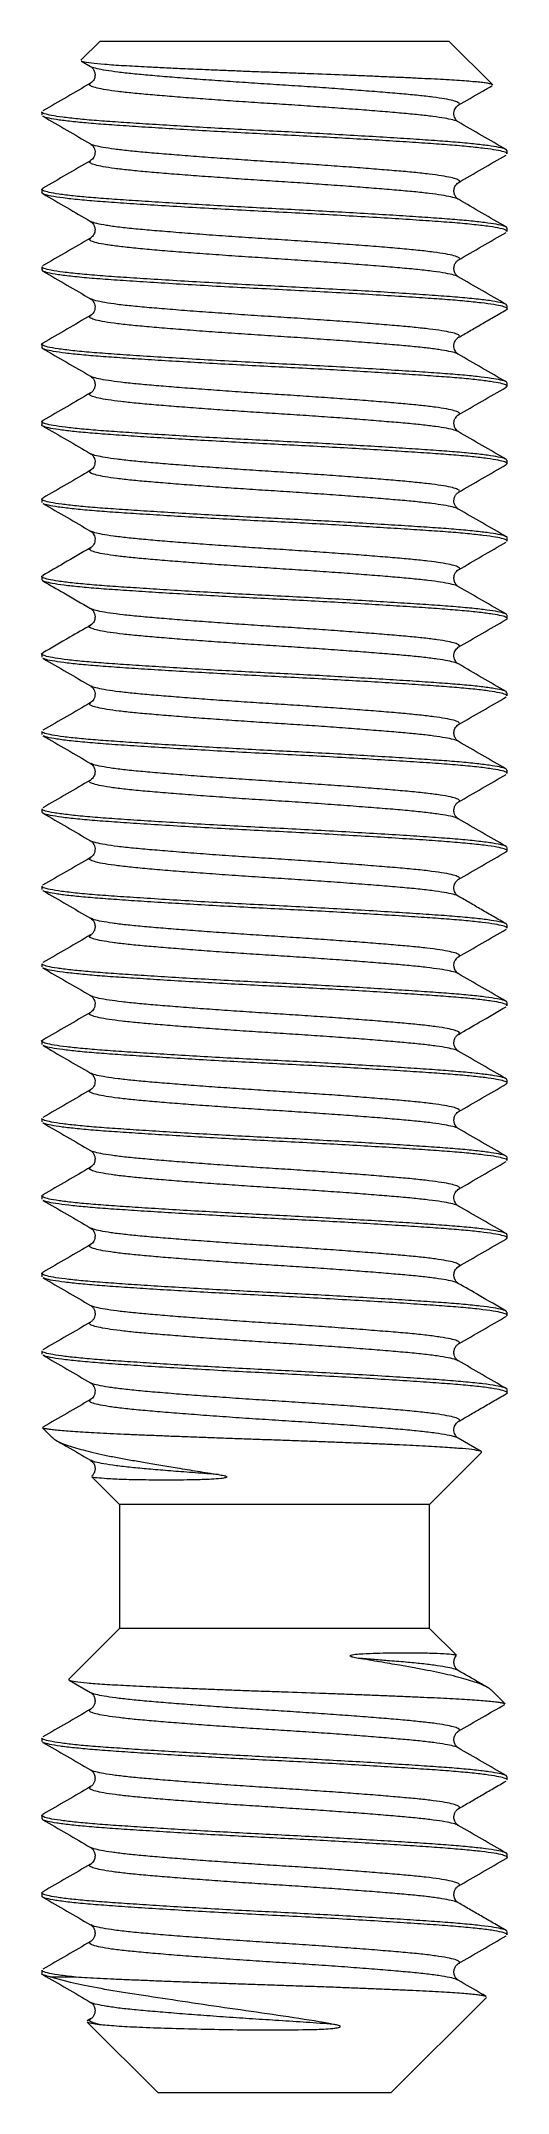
# Paper-space layout 'SectionView1' of a CAD drawing. Header units: millimetres. Extents: x -3 to 3, y 0 to 26.5.
import ezdxf

# ---------------------------------------------------------------- set-up
doc = ezdxf.new("R2010")
doc.units = ezdxf.units.MM

psp = doc.layouts.new('SectionView1')

# ---------------------------------------------------------------- linework, layer by layer
at = {"color": 7, "linetype": 'Continuous', "lineweight": 15}
for p, q in [((-2.25, 26.5), (-2.496, 26.254)), ((-2.25, 26.5), (2.25, 26.5)), ((2.814, 25.936), (2.25, 26.5)), ((-2.491, 26.24), (-2.371, 26.171)), ((-3, 25.584), (-3, 25.542)), ((3, 25.042), (3, 25.084)), ((-3, 24.584), (-3, 24.542)), ((-2.37, 23.954), (-2.367, 23.956)), ((3, 24.042), (3, 24.084)), ((-3, 23.584), (-3, 23.542)), ((-2.989, 23.529), (-2.993, 23.542)), ((3, 23.042), (3, 23.084)), ((-3, 22.584), (-3, 22.542)), ((-2.367, 22.171), (-2.37, 22.173)), ((3, 22.042), (3, 22.084)), ((-3, 21.584), (-3, 21.542)), ((3, 21.042), (3, 21.084)), ((-3, 20.584), (-3, 20.542)), ((2.369, 20.454), (2.368, 20.455)), ((3, 20.042), (3, 20.084)), ((-3, 19.584), (-3, 19.542)), ((2.37, 19.454), (2.367, 19.456)), ((3, 19.042), (3, 19.084)), ((-3, 18.584), (-3, 18.542)), ((3, 18.042), (3, 18.084)), ((-3, 17.584), (-3, 17.542)), ((2.368, 17.671), (2.37, 17.672)), ((3, 17.042), (3, 17.084)), ((-3, 16.584), (-3, 16.542)), ((-2.368, 15.954), (-2.367, 15.955)), ((3, 16.042), (3, 16.084)), ((-3, 15.584), (-3, 15.542)), ((3, 15.042), (3, 15.084)), ((-3, 14.584), (-3, 14.542)), ((-2.367, 14.171), (-2.371, 14.173)), ((3, 14.042), (3, 14.084)), ((-3, 13.584), (-3, 13.542)), ((-2.367, 13.171), (-2.369, 13.172)), ((3, 13.042), (3, 13.084)), ((-3, 12.584), (-3, 12.542)), ((3, 12.042), (3, 12.084)), ((-3, 11.584), (-3, 11.542)), ((2.37, 11.454), (2.367, 11.456)), ((3, 11.042), (3, 11.084)), ((-3, 10.584), (-3, 10.542)), ((3, 10.042), (3, 10.084)), ((-3, 9.584), (-3, 9.542)), ((2.37, 9.671), (2.372, 9.673)), ((3, 9.042), (3, 9.084)), ((-2.99, 8.59), (-2.862, 8.462)), ((2, 7.6), (2.67, 8.27)), ((2.664, 8.286), (2.371, 8.456)), ((-2.356, 7.956), (-2, 7.6)), ((-2, 7.6), (-2, 6)), ((2, 7.6), (-2, 7.6)), ((2, 6), (2, 7.6)), ((-2, 6), (-2.654, 5.346)), ((2, 6), (-2, 6)), ((2.346, 5.654), (2, 6)), ((-2.648, 5.331), (-2.371, 5.171)), ((2.973, 5.027), (2.799, 5.201)), ((-3, 4.584), (-3, 4.542)), ((3, 4.042), (3, 4.084)), ((-3, 3.584), (-3, 3.542)), ((3, 3.042), (3, 3.084)), ((-3, 2.584), (-3, 2.542)), ((3, 2.042), (3, 2.084)), ((-3, 1.584), (-3, 1.542)), ((-2.893, 1.5), (-2.593, 1.5)), ((1.5, 0), (2.735, 1.235)), ((-2.416, 0.916), (-1.5, 0)), ((-2.371, 0.956), (-2.414, 0.931)), ((1.5, 0), (-1.5, 0))]:
    psp.add_line(p, q, dxfattribs=at)
for points, knots in [([(2.812, 25.935), (2.812, 25.936), (2.81, 25.94), (2.785, 25.947), (2.737, 25.956), (2.67, 25.965), (2.584, 25.973), (2.479, 25.982), (2.356, 25.991), (2.218, 26), (2.065, 26.008), (1.897, 26.016), (1.716, 26.025), (1.524, 26.033), (1.323, 26.042), (1.11, 26.051), (0.822, 26.063), (0.523, 26.074), (0.221, 26.086), (-0.008, 26.094), (-0.235, 26.102), (-0.459, 26.111), (-0.68, 26.12), (-0.927, 26.13), (-1.178, 26.141), (-1.426, 26.153), (-1.685, 26.166), (-1.902, 26.177), (-2.076, 26.188), (-2.227, 26.2), (-2.373, 26.215), (-2.467, 26.23), (-2.484, 26.239), (-2.49, 26.242)], [0, 0, 0, 0, 0.012308, 0.042442, 0.072811, 0.101585, 0.130564, 0.160188, 0.190035, 0.218596, 0.247356, 0.276427, 0.305931, 0.334245, 0.362766, 0.391606, 0.420886, 0.476319, 0.504761, 0.533412, 0.561183, 0.589241, 0.617512, 0.646084, 0.686476, 0.720707, 0.755327, 0.809136, 0.836773, 0.864628, 0.917279, 0.971486, 1, 1, 1, 1]), ([(-2.371, 26.171), (-2.362, 26.164), (-2.346, 26.153), (-2.323, 26.117), (-2.315, 26.083), (-2.314, 26.063), (-2.315, 26.057), (-2.315, 26.052), (-2.316, 26.044), (-2.319, 26.027), (-2.328, 26.001), (-2.347, 25.973), (-2.362, 25.962), (-2.371, 25.956)], [0, 0, 0, 0, 0.190787, 0.349308, 0.476981, 0.504225, 0.517152, 0.525307, 0.541899, 0.602275, 0.698902, 0.831566, 1, 1, 1, 1]), ([(-2.371, 25.956), (-2.474, 25.896), (-2.679, 25.777), (-2.885, 25.658), (-2.988, 25.598)], [0, 0, 0, 0, 0.499778, 1, 1, 1, 1]), ([(2.371, 25.671), (2.474, 25.73), (2.62, 25.815), (2.766, 25.9), (2.809, 25.925)], [0, 0, 0, 0, 0.703612, 1, 1, 1, 1]), ([(3, 25.084), (2.995, 25.091), (2.985, 25.105), (2.9, 25.127), (2.764, 25.149), (2.576, 25.171), (2.342, 25.193), (2.067, 25.214), (1.755, 25.235), (1.407, 25.257), (1.03, 25.279), (0.635, 25.301), (0.233, 25.323), (-0.171, 25.343), (-0.574, 25.364), (-0.971, 25.386), (-1.351, 25.409), (-1.704, 25.431), (-2.022, 25.452), (-2.302, 25.472), (-2.543, 25.494), (-2.738, 25.516), (-2.884, 25.539), (-2.97, 25.561), (-3.006, 25.576), (-2.998, 25.583), (-2.997, 25.584)], [0, 0, 0, 0, 0.042363, 0.085724, 0.129453, 0.17314, 0.216377, 0.258827, 0.301623, 0.345096, 0.388851, 0.432476, 0.475564, 0.51794, 0.560913, 0.604481, 0.648243, 0.691786, 0.734709, 0.777098, 0.820231, 0.863876, 0.907625, 0.951068, 0.993808, 1, 1, 1, 1]), ([(-2.988, 25.529), (-2.885, 25.469), (-2.68, 25.35), (-2.474, 25.23), (-2.371, 25.171)], [0, 0, 0, 0, 0.500229, 1, 1, 1, 1]), ([(2.995, 25.042), (2.996, 25.044), (3.004, 25.053), (2.962, 25.069), (2.868, 25.091), (2.716, 25.113), (2.514, 25.135), (2.268, 25.157), (1.982, 25.177), (1.66, 25.199), (1.303, 25.221), (0.92, 25.243), (0.522, 25.265), (0.119, 25.286), (-0.286, 25.307), (-0.687, 25.328), (-1.08, 25.35), (-1.454, 25.373), (-1.797, 25.395), (-2.105, 25.416), (-2.375, 25.436), (-2.603, 25.458), (-2.786, 25.48), (-2.911, 25.503), (-2.976, 25.519), (-2.983, 25.527), (-2.984, 25.528)], [0, 0, 0, 0, 0.012034, 0.056138, 0.100914, 0.145951, 0.190825, 0.23512, 0.278728, 0.323009, 0.367877, 0.412914, 0.457698, 0.501817, 0.545466, 0.589907, 0.634847, 0.679866, 0.724541, 0.768466, 0.812246, 0.856828, 0.901821, 0.946801, 0.991348, 1, 1, 1, 1]), ([(2.371, 25.456), (2.359, 25.465), (2.334, 25.484), (2.307, 25.554), (2.326, 25.634), (2.356, 25.658), (2.371, 25.671)], [0, 0, 0, 0, 0.230641, 0.474919, 0.732023, 1, 1, 1, 1]), ([(2.988, 25.098), (2.885, 25.158), (2.68, 25.277), (2.474, 25.396), (2.371, 25.456)], [0, 0, 0, 0, 0.500229, 1, 1, 1, 1]), ([(-2.373, 24.955), (-2.476, 24.895), (-2.681, 24.776), (-2.886, 24.657), (-2.989, 24.598)], [0, 0, 0, 0, 0.499842, 1, 1, 1, 1]), ([(-2.372, 25.171), (-2.359, 25.162), (-2.334, 25.143), (-2.307, 25.073), (-2.326, 24.992), (-2.356, 24.968), (-2.372, 24.956)], [0, 0, 0, 0, 0.231897, 0.47666, 0.733453, 1, 1, 1, 1]), ([(2.371, 24.67), (2.474, 24.73), (2.679, 24.849), (2.885, 24.969), (2.988, 25.028)], [0, 0, 0, 0, 0.499777, 1, 1, 1, 1]), ([(2.371, 24.456), (2.362, 24.462), (2.346, 24.473), (2.323, 24.51), (2.315, 24.543), (2.314, 24.563), (2.315, 24.569), (2.315, 24.574), (2.316, 24.583), (2.319, 24.6), (2.328, 24.625), (2.347, 24.653), (2.362, 24.664), (2.371, 24.67)], [0, 0, 0, 0, 0.1917355, 0.3507762, 0.4785975, 0.5058291, 0.518744, 0.5268198, 0.5432844, 0.6033848, 0.6997022, 0.8320055, 1, 1, 1, 1]), ([(2.995, 24.084), (2.996, 24.086), (3.004, 24.095), (2.962, 24.111), (2.868, 24.133), (2.716, 24.155), (2.514, 24.178), (2.268, 24.199), (1.982, 24.219), (1.66, 24.241), (1.303, 24.263), (0.92, 24.285), (0.522, 24.307), (0.119, 24.328), (-0.286, 24.349), (-0.687, 24.37), (-1.08, 24.393), (-1.454, 24.415), (-1.797, 24.437), (-2.105, 24.458), (-2.375, 24.478), (-2.603, 24.5), (-2.785, 24.522), (-2.915, 24.545), (-2.987, 24.567), (-3.01, 24.584), (-2.989, 24.594), (-2.982, 24.598)], [0, 0, 0, 0, 0.01138, 0.053088, 0.09543, 0.13802, 0.180455, 0.222343, 0.263581, 0.305456, 0.347885, 0.390476, 0.432826, 0.474547, 0.515824, 0.55785, 0.600348, 0.64292, 0.685167, 0.726706, 0.768106, 0.810266, 0.852813, 0.89535, 0.937476, 0.978836, 1, 1, 1, 1]), ([(2.994, 24.042), (2.993, 24.047), (2.992, 24.06), (2.918, 24.081), (2.782, 24.105), (2.584, 24.128), (2.335, 24.152), (2.039, 24.173), (1.7, 24.196), (1.322, 24.22), (0.914, 24.243), (0.489, 24.267), (0.059, 24.289), (-0.373, 24.311), (-0.8, 24.334), (-1.214, 24.358), (-1.601, 24.382), (-1.951, 24.405), (-2.259, 24.427), (-2.521, 24.449), (-2.734, 24.473), (-2.887, 24.497), (-2.983, 24.52), (-2.994, 24.535), (-2.999, 24.542)], [0, 0, 0, 0, 0.032275, 0.078392, 0.125006, 0.171619, 0.217736, 0.262997, 0.30876, 0.355223, 0.401898, 0.448285, 0.493901, 0.539255, 0.585479, 0.632125, 0.678694, 0.724694, 0.76991, 0.815811, 0.862338, 0.909001, 0.955301, 1, 1, 1, 1]), ([(-2.988, 24.529), (-2.886, 24.469), (-2.68, 24.35), (-2.474, 24.23), (-2.372, 24.171)], [0, 0, 0, 0, 0.500217, 1, 1, 1, 1]), ([(2.988, 24.098), (2.885, 24.158), (2.68, 24.277), (2.474, 24.396), (2.372, 24.456)], [0, 0, 0, 0, 0.5002095, 1, 1, 1, 1]), ([(-2.371, 24.17), (-2.358, 24.16), (-2.336, 24.144), (-2.319, 24.102), (-2.315, 24.078), (-2.314, 24.066), (-2.315, 24.049), (-2.318, 24.028), (-2.329, 24), (-2.348, 23.972), (-2.363, 23.962), (-2.371, 23.956)], [0, 0, 0, 0, 0.253062, 0.416552, 0.464418, 0.489666, 0.530546, 0.602033, 0.704207, 0.836902, 1, 1, 1, 1]), ([(-2.375, 23.954), (-2.478, 23.894), (-2.683, 23.775), (-2.889, 23.655), (-2.992, 23.596)], [0, 0, 0, 0, 0.499802, 1, 1, 1, 1]), ([(2.371, 23.671), (2.474, 23.73), (2.679, 23.85), (2.885, 23.969), (2.988, 24.028)], [0, 0, 0, 0, 0.499787, 1, 1, 1, 1]), ([(2.371, 23.456), (2.362, 23.462), (2.347, 23.473), (2.328, 23.501), (2.319, 23.527), (2.316, 23.544), (2.314, 23.557), (2.314, 23.574), (2.317, 23.594), (2.326, 23.622), (2.346, 23.653), (2.362, 23.664), (2.371, 23.671)], [0, 0, 0, 0, 0.168203, 0.300681, 0.397154, 0.457397, 0.473929, 0.526951, 0.585065, 0.650186, 0.808909, 1, 1, 1, 1]), ([(2.994, 23.084), (2.993, 23.09), (2.992, 23.102), (2.918, 23.123), (2.782, 23.147), (2.584, 23.171), (2.335, 23.194), (2.039, 23.215), (1.7, 23.238), (1.322, 23.262), (0.914, 23.286), (0.489, 23.309), (0.059, 23.331), (-0.373, 23.353), (-0.8, 23.377), (-1.214, 23.401), (-1.601, 23.424), (-1.951, 23.447), (-2.259, 23.469), (-2.521, 23.492), (-2.734, 23.515), (-2.887, 23.539), (-2.983, 23.563), (-2.994, 23.577), (-2.999, 23.584)], [0, 0, 0, 0, 0.032275, 0.078392, 0.125006, 0.171619, 0.217736, 0.262997, 0.30876, 0.355223, 0.401898, 0.448285, 0.493901, 0.539255, 0.585479, 0.632125, 0.678694, 0.724694, 0.76991, 0.815811, 0.862338, 0.909001, 0.955301, 1, 1, 1, 1]), ([(-2.988, 23.528), (-2.885, 23.469), (-2.679, 23.349), (-2.474, 23.23), (-2.371, 23.171)], [0, 0, 0, 0, 0.500205, 1, 1, 1, 1]), ([(2.984, 23.028), (2.987, 23.03), (3.01, 23.038), (2.999, 23.052), (2.948, 23.074), (2.837, 23.096), (2.673, 23.118), (2.461, 23.141), (2.205, 23.162), (1.904, 23.182), (1.557, 23.205), (1.166, 23.229), (0.75, 23.253), (0.322, 23.276), (-0.11, 23.298), (-0.54, 23.32), (-0.964, 23.344), (-1.369, 23.368), (-1.742, 23.391), (-2.076, 23.414), (-2.367, 23.435), (-2.611, 23.459), (-2.8, 23.482), (-2.933, 23.506), (-2.969, 23.521), (-2.986, 23.528)], [0, 0, 0, 0, 0.007757, 0.050141, 0.093191, 0.136805, 0.180578, 0.224096, 0.266962, 0.309392, 0.355494, 0.402108, 0.44874, 0.494891, 0.540177, 0.585919, 0.632375, 0.679061, 0.725475, 0.771134, 0.816472, 0.862683, 0.909332, 0.955922, 1, 1, 1, 1]), ([(2.987, 23.098), (2.885, 23.158), (2.679, 23.277), (2.474, 23.396), (2.371, 23.456)], [0, 0, 0, 0, 0.500196, 1, 1, 1, 1]), ([(-2.371, 23.171), (-2.359, 23.162), (-2.334, 23.143), (-2.307, 23.073), (-2.326, 22.992), (-2.356, 22.968), (-2.372, 22.956)], [0, 0, 0, 0, 0.2328, 0.477781, 0.734266, 1, 1, 1, 1]), ([(-2.372, 22.956), (-2.474, 22.896), (-2.68, 22.777), (-2.885, 22.658), (-2.988, 22.598)], [0, 0, 0, 0, 0.4998012, 1, 1, 1, 1]), ([(2.371, 22.67), (2.419, 22.698), (2.515, 22.754), (2.668, 22.843), (2.828, 22.936), (2.933, 22.997), (2.988, 23.028)], [0, 0, 0, 0, 0.236565, 0.478247, 0.730503, 1, 1, 1, 1]), ([(2.993, 22.084), (2.995, 22.088), (2.998, 22.098), (2.945, 22.116), (2.838, 22.138), (2.673, 22.161), (2.461, 22.183), (2.205, 22.204), (1.904, 22.225), (1.557, 22.247), (1.166, 22.271), (0.75, 22.295), (0.322, 22.318), (-0.11, 22.34), (-0.54, 22.362), (-0.964, 22.386), (-1.369, 22.41), (-1.742, 22.433), (-2.076, 22.456), (-2.367, 22.478), (-2.611, 22.501), (-2.801, 22.525), (-2.933, 22.548), (-2.996, 22.572), (-3.012, 22.587), (-2.987, 22.597), (-2.983, 22.598)], [0, 0, 0, 0, 0.02095, 0.062795, 0.105187, 0.147734, 0.190034, 0.231699, 0.272941, 0.317751, 0.36306, 0.408386, 0.453245, 0.497263, 0.541723, 0.586878, 0.632256, 0.677371, 0.721751, 0.76582, 0.810736, 0.856079, 0.901364, 0.946111, 0.990076, 1, 1, 1, 1]), ([(2.981, 22.028), (2.988, 22.032), (3.01, 22.042), (2.99, 22.058), (2.922, 22.08), (2.796, 22.102), (2.618, 22.125), (2.393, 22.147), (2.126, 22.167), (1.821, 22.188), (1.48, 22.21), (1.108, 22.232), (0.717, 22.255), (0.315, 22.276), (-0.089, 22.297), (-0.493, 22.318), (-0.891, 22.34), (-1.275, 22.362), (-1.635, 22.384), (-1.96, 22.406), (-2.248, 22.426), (-2.497, 22.447), (-2.703, 22.469), (-2.859, 22.492), (-2.957, 22.514), (-3.002, 22.531), (-2.996, 22.54), (-2.994, 22.542)], [0, 0, 0, 0, 0.0192233, 0.0604936, 0.1025279, 0.1450004, 0.1875139, 0.2296686, 0.2710851, 0.3125118, 0.3546728, 0.397188, 0.4396578, 0.481685, 0.5229493, 0.564564, 0.6068341, 0.6493735, 0.6917812, 0.7336636, 0.7748601, 0.8166466, 0.8590079, 0.9015529, 0.9438803, 0.985601, 1, 1, 1, 1]), ([(-2.991, 22.53), (-2.888, 22.471), (-2.683, 22.351), (-2.477, 22.232), (-2.375, 22.173)], [0, 0, 0, 0, 0.500181, 1, 1, 1, 1]), ([(2.371, 22.456), (2.359, 22.465), (2.334, 22.484), (2.307, 22.553), (2.326, 22.634), (2.356, 22.658), (2.371, 22.671)], [0, 0, 0, 0, 0.233013, 0.478039, 0.734441, 1, 1, 1, 1]), ([(2.988, 22.098), (2.885, 22.158), (2.679, 22.277), (2.474, 22.396), (2.371, 22.456)], [0, 0, 0, 0, 0.50022, 1, 1, 1, 1]), ([(-2.371, 22.17), (-2.362, 22.164), (-2.347, 22.153), (-2.328, 22.125), (-2.319, 22.1), (-2.316, 22.083), (-2.314, 22.069), (-2.314, 22.052), (-2.317, 22.033), (-2.326, 22.005), (-2.346, 21.973), (-2.362, 21.962), (-2.371, 21.956)], [0, 0, 0, 0, 0.168289, 0.300838, 0.397371, 0.457668, 0.474225, 0.527268, 0.585375, 0.650475, 0.809096, 1, 1, 1, 1]), ([(2.371, 21.671), (2.474, 21.73), (2.68, 21.85), (2.885, 21.969), (2.988, 22.028)], [0, 0, 0, 0, 0.499786, 1, 1, 1, 1]), ([(-2.372, 21.956), (-2.474, 21.896), (-2.68, 21.777), (-2.885, 21.658), (-2.988, 21.598)], [0, 0, 0, 0, 0.499776, 1, 1, 1, 1]), ([(2.996, 21.084), (2.994, 21.09), (2.991, 21.102), (2.921, 21.122), (2.796, 21.145), (2.618, 21.167), (2.393, 21.189), (2.126, 21.209), (1.821, 21.23), (1.48, 21.252), (1.108, 21.274), (0.717, 21.297), (0.315, 21.318), (-0.089, 21.339), (-0.493, 21.36), (-0.891, 21.382), (-1.275, 21.404), (-1.635, 21.426), (-1.96, 21.448), (-2.248, 21.468), (-2.497, 21.489), (-2.703, 21.512), (-2.858, 21.534), (-2.961, 21.556), (-3.002, 21.577), (-3.009, 21.591), (-2.988, 21.598), (-2.988, 21.598)], [0, 0, 0, 0, 0.032712, 0.074768, 0.117262, 0.159798, 0.201974, 0.243411, 0.284859, 0.327042, 0.369579, 0.41207, 0.454119, 0.495404, 0.53704, 0.579332, 0.621893, 0.664322, 0.706226, 0.747444, 0.789251, 0.831634, 0.874201, 0.91655, 0.958292, 0.999526, 1, 1, 1, 1]), ([(2.983, 21.028), (2.991, 21.034), (3.01, 21.045), (2.977, 21.064), (2.892, 21.086), (2.751, 21.109), (2.559, 21.131), (2.321, 21.153), (2.044, 21.173), (1.728, 21.194), (1.378, 21.216), (0.999, 21.239), (0.604, 21.261), (0.201, 21.282), (-0.203, 21.302), (-0.606, 21.324), (-1.002, 21.346), (-1.38, 21.368), (-1.73, 21.39), (-2.045, 21.412), (-2.323, 21.432), (-2.56, 21.453), (-2.752, 21.476), (-2.893, 21.498), (-2.974, 21.52), (-3.008, 21.534), (-2.999, 21.542), (-2.998, 21.542)], [0, 0, 0, 0, 0.030483, 0.071985, 0.114197, 0.156736, 0.199203, 0.2412, 0.282448, 0.324133, 0.366448, 0.409006, 0.451404, 0.493252, 0.534458, 0.57631, 0.618711, 0.661268, 0.703581, 0.745261, 0.786511, 0.828512, 0.87098, 0.913519, 0.955728, 0.997225, 1, 1, 1, 1]), ([(-2.988, 21.528), (-2.885, 21.469), (-2.679, 21.35), (-2.474, 21.23), (-2.371, 21.171)], [0, 0, 0, 0, 0.500215, 1, 1, 1, 1]), ([(2.371, 21.456), (2.358, 21.466), (2.335, 21.484), (2.318, 21.527), (2.314, 21.558), (2.316, 21.597), (2.336, 21.643), (2.358, 21.66), (2.371, 21.67)], [0, 0, 0, 0, 0.255157, 0.425111, 0.477884, 0.559936, 0.732259, 1, 1, 1, 1]), ([(2.988, 21.098), (2.885, 21.158), (2.679, 21.277), (2.474, 21.396), (2.371, 21.456)], [0, 0, 0, 0, 0.50022, 1, 1, 1, 1]), ([(-2.371, 20.956), (-2.474, 20.896), (-2.679, 20.777), (-2.885, 20.658), (-2.988, 20.598)], [0, 0, 0, 0, 0.49978, 1, 1, 1, 1]), ([(-2.371, 21.171), (-2.359, 21.161), (-2.334, 21.143), (-2.307, 21.073), (-2.326, 20.992), (-2.356, 20.968), (-2.371, 20.956)], [0, 0, 0, 0, 0.232804, 0.477698, 0.734116, 1, 1, 1, 1]), ([(2.371, 20.671), (2.474, 20.73), (2.68, 20.85), (2.885, 20.969), (2.988, 21.029)], [0, 0, 0, 0, 0.499772, 1, 1, 1, 1]), ([(2.372, 20.456), (2.361, 20.463), (2.343, 20.477), (2.322, 20.513), (2.315, 20.542), (2.314, 20.563), (2.315, 20.579), (2.317, 20.592), (2.324, 20.618), (2.344, 20.651), (2.362, 20.664), (2.371, 20.671)], [0, 0, 0, 0, 0.201157, 0.351731, 0.451186, 0.505652, 0.539763, 0.578156, 0.620885, 0.787028, 1, 1, 1, 1]), ([(2.998, 20.084), (2.999, 20.085), (3.008, 20.092), (2.974, 20.107), (2.893, 20.129), (2.751, 20.151), (2.559, 20.173), (2.321, 20.195), (2.044, 20.215), (1.728, 20.236), (1.378, 20.258), (0.999, 20.281), (0.604, 20.303), (0.201, 20.324), (-0.203, 20.345), (-0.606, 20.366), (-1.002, 20.388), (-1.38, 20.411), (-1.73, 20.433), (-2.045, 20.454), (-2.323, 20.474), (-2.56, 20.496), (-2.752, 20.518), (-2.893, 20.54), (-2.977, 20.562), (-3.01, 20.581), (-2.991, 20.593), (-2.983, 20.598)], [0, 0, 0, 0, 0.003006, 0.044493, 0.08669, 0.129214, 0.171665, 0.213648, 0.254881, 0.296551, 0.338851, 0.381393, 0.423777, 0.465609, 0.506801, 0.548638, 0.591023, 0.633565, 0.675863, 0.717528, 0.758764, 0.80075, 0.843203, 0.885726, 0.92792, 0.969402, 1, 1, 1, 1]), ([(-2.988, 20.528), (-2.885, 20.469), (-2.679, 20.35), (-2.474, 20.23), (-2.371, 20.17)], [0, 0, 0, 0, 0.500223, 1, 1, 1, 1]), ([(2.994, 20.042), (2.996, 20.045), (3.002, 20.054), (2.957, 20.071), (2.858, 20.093), (2.702, 20.115), (2.496, 20.137), (2.247, 20.159), (1.958, 20.179), (1.633, 20.2), (1.273, 20.222), (0.889, 20.245), (0.49, 20.267), (0.087, 20.288), (-0.317, 20.308), (-0.719, 20.33), (-1.111, 20.352), (-1.482, 20.375), (-1.823, 20.397), (-2.128, 20.417), (-2.394, 20.438), (-2.619, 20.46), (-2.798, 20.482), (-2.919, 20.504), (-2.98, 20.52), (-2.985, 20.528), (-2.985, 20.528)], [0, 0, 0, 0, 0.0154952, 0.0596801, 0.1045052, 0.1495584, 0.1944147, 0.2386599, 0.2822858, 0.3266415, 0.3715511, 0.4165979, 0.461357, 0.50542, 0.54912, 0.5936285, 0.6386034, 0.683624, 0.7282672, 0.7721306, 0.815994, 0.8606372, 0.9056578, 0.9506327, 0.9951412, 1, 1, 1, 1]), ([(2.99, 20.097), (2.887, 20.157), (2.682, 20.276), (2.476, 20.395), (2.374, 20.454)], [0, 0, 0, 0, 0.500167, 1, 1, 1, 1]), ([(-2.371, 20.171), (-2.359, 20.161), (-2.334, 20.142), (-2.307, 20.073), (-2.326, 19.992), (-2.356, 19.968), (-2.371, 19.956)], [0, 0, 0, 0, 0.230648, 0.474915, 0.732006, 1, 1, 1, 1]), ([(-2.371, 19.956), (-2.486, 19.889), (-2.691, 19.77), (-2.897, 19.651), (-2.988, 19.598)], [0, 0, 0, 0, 0.55717, 1, 1, 1, 1]), ([(2.372, 19.671), (2.474, 19.73), (2.68, 19.85), (2.885, 19.969), (2.988, 20.029)], [0, 0, 0, 0, 0.49979, 1, 1, 1, 1]), ([(2.371, 19.456), (2.362, 19.462), (2.346, 19.473), (2.323, 19.51), (2.315, 19.543), (2.314, 19.563), (2.315, 19.57), (2.315, 19.574), (2.316, 19.583), (2.319, 19.6), (2.328, 19.625), (2.347, 19.653), (2.362, 19.664), (2.371, 19.67)], [0, 0, 0, 0, 0.190833, 0.349336, 0.476936, 0.504154, 0.517067, 0.525224, 0.541821, 0.60221, 0.698853, 0.831537, 1, 1, 1, 1]), ([(2.994, 19.084), (2.996, 19.087), (3.002, 19.096), (2.957, 19.113), (2.858, 19.135), (2.702, 19.157), (2.496, 19.179), (2.247, 19.201), (1.958, 19.221), (1.633, 19.242), (1.273, 19.265), (0.889, 19.287), (0.49, 19.309), (0.087, 19.33), (-0.317, 19.35), (-0.719, 19.372), (-1.111, 19.394), (-1.482, 19.417), (-1.823, 19.439), (-2.128, 19.459), (-2.394, 19.48), (-2.619, 19.502), (-2.797, 19.524), (-2.923, 19.547), (-2.99, 19.568), (-3.01, 19.585), (-2.988, 19.595), (-2.981, 19.598)], [0, 0, 0, 0, 0.014635, 0.056368, 0.098706, 0.141259, 0.183626, 0.225416, 0.266621, 0.308515, 0.350932, 0.393479, 0.435755, 0.477372, 0.518647, 0.560686, 0.603165, 0.645687, 0.687853, 0.729282, 0.770711, 0.812877, 0.855399, 0.897878, 0.939917, 0.981192, 1, 1, 1, 1]), ([(2.982, 19.028), (2.987, 19.03), (3.01, 19.04), (2.996, 19.055), (2.937, 19.077), (2.819, 19.099), (2.648, 19.121), (2.43, 19.143), (2.169, 19.164), (1.87, 19.185), (1.534, 19.206), (1.167, 19.229), (0.777, 19.251), (0.377, 19.273), (-0.027, 19.294), (-0.431, 19.314), (-0.831, 19.336), (-1.218, 19.359), (-1.582, 19.381), (-1.913, 19.403), (-2.207, 19.423), (-2.462, 19.444), (-2.674, 19.466), (-2.838, 19.488), (-2.946, 19.511), (-2.998, 19.529), (-2.995, 19.539), (-2.993, 19.542)], [0, 0, 0, 0, 0.013113, 0.054316, 0.096242, 0.138665, 0.18119, 0.223417, 0.264962, 0.306261, 0.348326, 0.390805, 0.4333, 0.475411, 0.516767, 0.558243, 0.600429, 0.642945, 0.685391, 0.72737, 0.768599, 0.810257, 0.852547, 0.895083, 0.937461, 0.97929, 1, 1, 1, 1]), ([(-2.988, 19.528), (-2.898, 19.476), (-2.692, 19.357), (-2.487, 19.238), (-2.371, 19.171)], [0, 0, 0, 0, 0.437468, 1, 1, 1, 1]), ([(2.992, 19.096), (2.889, 19.155), (2.684, 19.274), (2.478, 19.394), (2.375, 19.453)], [0, 0, 0, 0, 0.500207, 1, 1, 1, 1]), ([(-2.371, 19.171), (-2.362, 19.164), (-2.346, 19.153), (-2.323, 19.117), (-2.315, 19.083), (-2.314, 19.063), (-2.315, 19.057), (-2.315, 19.052), (-2.316, 19.044), (-2.319, 19.027), (-2.328, 19.001), (-2.347, 18.973), (-2.362, 18.962), (-2.371, 18.956)], [0, 0, 0, 0, 0.190786, 0.34931, 0.476988, 0.504233, 0.51716, 0.525316, 0.541907, 0.602282, 0.698907, 0.831569, 1, 1, 1, 1]), ([(-2.371, 18.956), (-2.461, 18.904), (-2.667, 18.784), (-2.872, 18.665), (-2.988, 18.598)], [0, 0, 0, 0, 0.437586, 1, 1, 1, 1]), ([(2.371, 18.671), (2.474, 18.73), (2.679, 18.85), (2.885, 18.969), (2.988, 19.028)], [0, 0, 0, 0, 0.499793, 1, 1, 1, 1]), ([(2.994, 18.084), (2.994, 18.089), (2.995, 18.1), (2.935, 18.119), (2.819, 18.141), (2.648, 18.164), (2.43, 18.186), (2.169, 18.206), (1.87, 18.227), (1.534, 18.249), (1.167, 18.271), (0.777, 18.293), (0.377, 18.315), (-0.027, 18.336), (-0.431, 18.356), (-0.831, 18.378), (-1.218, 18.401), (-1.582, 18.423), (-1.913, 18.445), (-2.207, 18.465), (-2.462, 18.486), (-2.675, 18.508), (-2.838, 18.531), (-2.948, 18.553), (-2.999, 18.574), (-3.01, 18.589), (-2.987, 18.597), (-2.984, 18.598)], [0, 0, 0, 0, 0.026335, 0.068254, 0.11067, 0.153189, 0.195409, 0.236947, 0.278239, 0.320297, 0.362769, 0.405257, 0.447362, 0.488711, 0.53018, 0.572359, 0.614869, 0.657307, 0.69928, 0.740501, 0.782153, 0.824437, 0.866965, 0.909336, 0.951159, 0.992337, 1, 1, 1, 1]), ([(2.371, 18.456), (2.359, 18.465), (2.334, 18.484), (2.307, 18.554), (2.326, 18.634), (2.356, 18.658), (2.371, 18.671)], [0, 0, 0, 0, 0.230643, 0.474923, 0.732027, 1, 1, 1, 1]), ([(-2.988, 18.528), (-2.885, 18.469), (-2.68, 18.35), (-2.474, 18.23), (-2.371, 18.171)], [0, 0, 0, 0, 0.500222, 1, 1, 1, 1]), ([(2.998, 18.042), (2.994, 18.048), (2.987, 18.062), (2.908, 18.083), (2.776, 18.105), (2.591, 18.128), (2.36, 18.149), (2.089, 18.17), (1.779, 18.191), (1.433, 18.213), (1.058, 18.235), (0.665, 18.257), (0.263, 18.279), (-0.142, 18.299), (-0.545, 18.32), (-0.942, 18.343), (-1.324, 18.365), (-1.679, 18.387), (-2, 18.408), (-2.283, 18.429), (-2.527, 18.45), (-2.726, 18.472), (-2.873, 18.495), (-2.96, 18.514), (-2.976, 18.524), (-2.981, 18.528)], [0, 0, 0, 0, 0.040357, 0.084944, 0.129941, 0.174926, 0.219478, 0.263219, 0.307202, 0.351912, 0.396942, 0.44187, 0.486275, 0.529909, 0.574081, 0.618895, 0.663939, 0.708789, 0.75303, 0.796647, 0.84099, 0.885888, 0.930927, 0.97568, 1, 1, 1, 1]), ([(2.988, 18.098), (2.885, 18.158), (2.68, 18.277), (2.474, 18.396), (2.372, 18.456)], [0, 0, 0, 0, 0.500207, 1, 1, 1, 1]), ([(-2.372, 18.171), (-2.359, 18.162), (-2.334, 18.143), (-2.307, 18.073), (-2.326, 17.992), (-2.356, 17.968), (-2.372, 17.956)], [0, 0, 0, 0, 0.231876, 0.476631, 0.73343, 1, 1, 1, 1]), ([(2.374, 17.672), (2.477, 17.732), (2.682, 17.851), (2.887, 17.97), (2.99, 18.03)], [0, 0, 0, 0, 0.499828, 1, 1, 1, 1]), ([(-2.371, 17.956), (-2.474, 17.896), (-2.679, 17.777), (-2.885, 17.658), (-2.988, 17.598)], [0, 0, 0, 0, 0.499778, 1, 1, 1, 1]), ([(2.998, 17.084), (2.994, 17.091), (2.987, 17.104), (2.908, 17.125), (2.776, 17.147), (2.591, 17.17), (2.36, 17.192), (2.089, 17.212), (1.779, 17.233), (1.433, 17.255), (1.058, 17.277), (0.665, 17.3), (0.263, 17.321), (-0.142, 17.341), (-0.545, 17.363), (-0.942, 17.385), (-1.324, 17.407), (-1.679, 17.429), (-2, 17.451), (-2.283, 17.471), (-2.527, 17.492), (-2.726, 17.514), (-2.875, 17.537), (-2.966, 17.559), (-3.005, 17.575), (-2.997, 17.583), (-2.995, 17.584)], [0, 0, 0, 0, 0.039207, 0.082525, 0.126241, 0.169945, 0.213228, 0.255724, 0.298454, 0.341891, 0.385639, 0.429287, 0.472428, 0.51482, 0.557734, 0.601271, 0.645033, 0.688606, 0.731587, 0.773962, 0.817042, 0.860662, 0.904418, 0.947897, 0.990702, 1, 1, 1, 1]), ([(-2.988, 17.528), (-2.885, 17.469), (-2.679, 17.35), (-2.474, 17.23), (-2.371, 17.171)], [0, 0, 0, 0, 0.500218, 1, 1, 1, 1]), ([(2.993, 17.042), (2.994, 17.045), (3, 17.056), (2.944, 17.074), (2.826, 17.098), (2.643, 17.122), (2.407, 17.146), (2.123, 17.168), (1.796, 17.19), (1.428, 17.213), (1.027, 17.237), (0.605, 17.261), (0.176, 17.283), (-0.256, 17.305), (-0.685, 17.328), (-1.104, 17.352), (-1.499, 17.376), (-1.86, 17.399), (-2.18, 17.421), (-2.455, 17.443), (-2.682, 17.467), (-2.851, 17.491), (-2.953, 17.511), (-2.973, 17.524), (-2.981, 17.528)], [0, 0, 0, 0, 0.0204948, 0.0677495, 0.1156497, 0.1636899, 0.2113558, 0.2581569, 0.3049944, 0.3526812, 0.4007251, 0.4486116, 0.495836, 0.5423925, 0.5897771, 0.637732, 0.6857481, 0.7333127, 0.7799787, 0.8269758, 0.8747498, 0.9228031, 0.9706205, 1, 1, 1, 1]), ([(2.371, 17.456), (2.362, 17.462), (2.346, 17.473), (2.323, 17.51), (2.315, 17.543), (2.314, 17.563), (2.315, 17.569), (2.315, 17.574), (2.316, 17.583), (2.319, 17.6), (2.328, 17.625), (2.347, 17.653), (2.362, 17.664), (2.371, 17.67)], [0, 0, 0, 0, 0.191709, 0.350738, 0.47856, 0.505793, 0.518709, 0.526786, 0.543254, 0.60336, 0.699685, 0.831996, 1, 1, 1, 1]), ([(2.988, 17.098), (2.885, 17.158), (2.68, 17.277), (2.474, 17.396), (2.371, 17.456)], [0, 0, 0, 0, 0.500227, 1, 1, 1, 1]), ([(-2.371, 17.17), (-2.358, 17.16), (-2.336, 17.144), (-2.319, 17.102), (-2.315, 17.079), (-2.314, 17.066), (-2.315, 17.05), (-2.318, 17.029), (-2.328, 17.001), (-2.348, 16.973), (-2.363, 16.962), (-2.371, 16.956)], [0, 0, 0, 0, 0.252931, 0.415991, 0.463527, 0.488367, 0.528574, 0.599866, 0.702316, 0.835742, 1, 1, 1, 1]), ([(2.371, 16.67), (2.474, 16.73), (2.679, 16.849), (2.885, 16.969), (2.988, 17.028)], [0, 0, 0, 0, 0.499781, 1, 1, 1, 1]), ([(-2.371, 16.956), (-2.474, 16.896), (-2.679, 16.777), (-2.885, 16.658), (-2.988, 16.598)], [0, 0, 0, 0, 0.499783, 1, 1, 1, 1]), ([(2.993, 16.084), (2.994, 16.088), (3, 16.098), (2.944, 16.117), (2.826, 16.14), (2.643, 16.164), (2.407, 16.188), (2.123, 16.21), (1.796, 16.232), (1.428, 16.255), (1.027, 16.279), (0.605, 16.303), (0.176, 16.326), (-0.256, 16.347), (-0.685, 16.37), (-1.104, 16.394), (-1.499, 16.418), (-1.86, 16.441), (-2.18, 16.463), (-2.455, 16.485), (-2.681, 16.509), (-2.853, 16.533), (-2.959, 16.556), (-3.005, 16.573), (-2.996, 16.583), (-2.994, 16.584)], [0, 0, 0, 0, 0.019908, 0.065809, 0.112337, 0.159001, 0.205301, 0.250762, 0.296257, 0.342578, 0.389246, 0.435761, 0.481632, 0.526855, 0.572882, 0.619463, 0.666104, 0.712306, 0.757635, 0.803286, 0.849691, 0.896368, 0.942816, 0.988548, 1, 1, 1, 1]), ([(2.98, 16.028), (2.988, 16.032), (3.012, 16.043), (2.987, 16.06), (2.907, 16.084), (2.761, 16.108), (2.557, 16.131), (2.302, 16.154), (2.001, 16.176), (1.657, 16.199), (1.275, 16.222), (0.864, 16.246), (0.439, 16.27), (0.007, 16.292), (-0.424, 16.314), (-0.85, 16.337), (-1.261, 16.361), (-1.645, 16.385), (-1.99, 16.408), (-2.293, 16.429), (-2.549, 16.452), (-2.755, 16.476), (-2.901, 16.5), (-2.987, 16.522), (-2.993, 16.536), (-2.996, 16.542)], [0, 0, 0, 0, 0.020472, 0.064537, 0.109449, 0.154789, 0.20007, 0.244813, 0.288774, 0.333365, 0.378582, 0.423947, 0.468975, 0.513202, 0.557394, 0.602402, 0.647764, 0.692993, 0.737614, 0.781569, 0.826286, 0.871556, 0.916902, 0.961837, 1, 1, 1, 1]), ([(-2.988, 16.529), (-2.885, 16.469), (-2.68, 16.35), (-2.474, 16.23), (-2.371, 16.171)], [0, 0, 0, 0, 0.500226, 1, 1, 1, 1]), ([(2.371, 16.456), (2.362, 16.462), (2.347, 16.473), (2.328, 16.501), (2.319, 16.527), (2.316, 16.544), (2.314, 16.557), (2.314, 16.574), (2.317, 16.594), (2.326, 16.622), (2.346, 16.653), (2.362, 16.664), (2.371, 16.671)], [0, 0, 0, 0, 0.168196, 0.300669, 0.397137, 0.457376, 0.473907, 0.526926, 0.58504, 0.650163, 0.808893, 1, 1, 1, 1]), ([(2.988, 16.098), (2.885, 16.158), (2.679, 16.277), (2.474, 16.396), (2.371, 16.456)], [0, 0, 0, 0, 0.500216, 1, 1, 1, 1]), ([(-2.371, 16.171), (-2.359, 16.162), (-2.334, 16.143), (-2.307, 16.073), (-2.326, 15.992), (-2.356, 15.968), (-2.372, 15.956)], [0, 0, 0, 0, 0.232782, 0.47776, 0.734251, 1, 1, 1, 1]), ([(-2.374, 15.954), (-2.477, 15.894), (-2.682, 15.775), (-2.888, 15.656), (-2.991, 15.597)], [0, 0, 0, 0, 0.499824, 1, 1, 1, 1]), ([(2.371, 15.67), (2.474, 15.73), (2.679, 15.85), (2.885, 15.969), (2.988, 16.028)], [0, 0, 0, 0, 0.499778, 1, 1, 1, 1]), ([(2.371, 15.456), (2.359, 15.465), (2.334, 15.484), (2.307, 15.553), (2.326, 15.634), (2.356, 15.658), (2.371, 15.671)], [0, 0, 0, 0, 0.233025, 0.478053, 0.73445, 1, 1, 1, 1]), ([(2.996, 15.084), (2.993, 15.09), (2.988, 15.104), (2.905, 15.126), (2.761, 15.15), (2.557, 15.173), (2.302, 15.197), (2.001, 15.218), (1.657, 15.241), (1.275, 15.265), (0.864, 15.288), (0.439, 15.312), (0.007, 15.334), (-0.424, 15.356), (-0.85, 15.379), (-1.261, 15.403), (-1.645, 15.427), (-1.99, 15.45), (-2.293, 15.471), (-2.549, 15.494), (-2.755, 15.518), (-2.901, 15.542), (-2.987, 15.564), (-2.993, 15.578), (-2.996, 15.584)], [0, 0, 0, 0, 0.037705, 0.083906, 0.130546, 0.177126, 0.223152, 0.268374, 0.314244, 0.360758, 0.407424, 0.453744, 0.499239, 0.544698, 0.590998, 0.637661, 0.684188, 0.730088, 0.775304, 0.821303, 0.867872, 0.914518, 0.960742, 1, 1, 1, 1]), ([(-2.988, 15.528), (-2.885, 15.469), (-2.68, 15.35), (-2.474, 15.23), (-2.372, 15.171)], [0, 0, 0, 0, 0.500203, 1, 1, 1, 1]), ([(2.993, 15.042), (2.995, 15.045), (3, 15.055), (2.951, 15.072), (2.848, 15.094), (2.687, 15.117), (2.478, 15.139), (2.225, 15.16), (1.934, 15.18), (1.605, 15.202), (1.244, 15.224), (0.858, 15.247), (0.458, 15.269), (0.055, 15.289), (-0.349, 15.31), (-0.75, 15.332), (-1.141, 15.354), (-1.51, 15.376), (-1.848, 15.398), (-2.15, 15.419), (-2.414, 15.44), (-2.635, 15.461), (-2.81, 15.484), (-2.926, 15.506), (-2.983, 15.521), (-2.987, 15.528), (-2.987, 15.528)], [0, 0, 0, 0, 0.018954, 0.063191, 0.108036, 0.153075, 0.197884, 0.242051, 0.285681, 0.330082, 0.375004, 0.42003, 0.464735, 0.508713, 0.55245, 0.596997, 0.641977, 0.68697, 0.731552, 0.775332, 0.819257, 0.863932, 0.908951, 0.953891, 0.998332, 1, 1, 1, 1]), ([(2.988, 15.098), (2.934, 15.129), (2.829, 15.19), (2.67, 15.282), (2.518, 15.371), (2.42, 15.428), (2.371, 15.456)], [0, 0, 0, 0, 0.26413, 0.516804, 0.761248, 1, 1, 1, 1]), ([(-2.371, 15.17), (-2.362, 15.164), (-2.347, 15.153), (-2.328, 15.125), (-2.319, 15.1), (-2.316, 15.083), (-2.314, 15.069), (-2.314, 15.052), (-2.317, 15.033), (-2.326, 15.005), (-2.346, 14.973), (-2.362, 14.962), (-2.371, 14.956)], [0, 0, 0, 0, 0.168294, 0.300847, 0.397384, 0.457684, 0.474243, 0.527286, 0.585393, 0.650491, 0.809106, 1, 1, 1, 1]), ([(-2.371, 14.956), (-2.474, 14.896), (-2.679, 14.777), (-2.885, 14.658), (-2.988, 14.598)], [0, 0, 0, 0, 0.499794, 1, 1, 1, 1]), ([(2.371, 14.671), (2.474, 14.73), (2.679, 14.849), (2.885, 14.969), (2.988, 15.028)], [0, 0, 0, 0, 0.499807, 1, 1, 1, 1]), ([(2.993, 14.084), (2.995, 14.087), (3, 14.097), (2.951, 14.114), (2.848, 14.137), (2.687, 14.159), (2.478, 14.181), (2.225, 14.202), (1.934, 14.223), (1.605, 14.244), (1.244, 14.266), (0.858, 14.289), (0.458, 14.311), (0.055, 14.332), (-0.349, 14.352), (-0.75, 14.374), (-1.141, 14.396), (-1.51, 14.419), (-1.848, 14.44), (-2.15, 14.461), (-2.414, 14.482), (-2.635, 14.504), (-2.809, 14.526), (-2.929, 14.548), (-2.993, 14.568), (-2.994, 14.58), (-2.995, 14.584)], [0, 0, 0, 0, 0.018416, 0.061397, 0.10497, 0.148731, 0.192269, 0.235182, 0.277574, 0.320715, 0.364362, 0.40811, 0.451547, 0.494277, 0.536773, 0.580055, 0.623759, 0.667475, 0.710792, 0.75333, 0.796009, 0.839416, 0.883157, 0.926821, 0.970001, 1, 1, 1, 1]), ([(2.371, 14.456), (2.358, 14.466), (2.335, 14.484), (2.318, 14.528), (2.314, 14.559), (2.316, 14.597), (2.336, 14.643), (2.358, 14.66), (2.371, 14.67)], [0, 0, 0, 0, 0.255281, 0.425661, 0.478763, 0.561887, 0.734123, 1, 1, 1, 1]), ([(-2.992, 14.531), (-2.889, 14.471), (-2.683, 14.352), (-2.478, 14.233), (-2.375, 14.173)], [0, 0, 0, 0, 0.500202, 1, 1, 1, 1]), ([(2.995, 14.042), (2.994, 14.047), (2.993, 14.059), (2.928, 14.078), (2.808, 14.101), (2.633, 14.123), (2.411, 14.145), (2.147, 14.166), (1.845, 14.186), (1.506, 14.208), (1.137, 14.231), (0.746, 14.253), (0.345, 14.275), (-0.059, 14.295), (-0.463, 14.316), (-0.862, 14.338), (-1.248, 14.36), (-1.609, 14.383), (-1.937, 14.404), (-2.229, 14.424), (-2.48, 14.446), (-2.689, 14.468), (-2.848, 14.49), (-2.952, 14.511), (-2.977, 14.525), (-2.988, 14.531)], [0, 0, 0, 0, 0.031224, 0.075462, 0.120191, 0.164995, 0.209451, 0.253158, 0.296739, 0.341116, 0.385897, 0.430661, 0.474989, 0.518511, 0.56229, 0.606789, 0.651602, 0.696308, 0.740489, 0.783909, 0.827875, 0.872476, 0.917302, 0.96193, 1, 1, 1, 1]), ([(2.988, 14.098), (2.885, 14.158), (2.679, 14.277), (2.474, 14.396), (2.371, 14.456)], [0, 0, 0, 0, 0.50021, 1, 1, 1, 1]), ([(-2.371, 14.171), (-2.359, 14.161), (-2.334, 14.143), (-2.307, 14.073), (-2.326, 13.992), (-2.356, 13.968), (-2.371, 13.956)], [0, 0, 0, 0, 0.232822, 0.477722, 0.734134, 1, 1, 1, 1]), ([(-2.372, 13.956), (-2.474, 13.896), (-2.68, 13.777), (-2.885, 13.658), (-2.988, 13.598)], [0, 0, 0, 0, 0.499786, 1, 1, 1, 1]), ([(2.372, 13.671), (2.461, 13.723), (2.667, 13.842), (2.873, 13.962), (2.988, 14.029)], [0, 0, 0, 0, 0.437566, 1, 1, 1, 1]), ([(2.995, 13.084), (2.994, 13.089), (2.993, 13.101), (2.928, 13.121), (2.808, 13.143), (2.633, 13.165), (2.411, 13.187), (2.147, 13.208), (1.845, 13.229), (1.506, 13.25), (1.137, 13.273), (0.746, 13.295), (0.345, 13.317), (-0.059, 13.337), (-0.463, 13.358), (-0.862, 13.38), (-1.248, 13.403), (-1.609, 13.425), (-1.937, 13.446), (-2.229, 13.467), (-2.48, 13.488), (-2.689, 13.51), (-2.848, 13.532), (-2.955, 13.554), (-3.001, 13.576), (-3.009, 13.59), (-2.988, 13.597), (-2.986, 13.598)], [0, 0, 0, 0, 0.029649, 0.071655, 0.114128, 0.156672, 0.198885, 0.240387, 0.281769, 0.323908, 0.36643, 0.408936, 0.451028, 0.492354, 0.533925, 0.576179, 0.618731, 0.661181, 0.703134, 0.744363, 0.786112, 0.828463, 0.871028, 0.913404, 0.9552, 0.996417, 1, 1, 1, 1]), ([(-2.989, 13.529), (-2.887, 13.47), (-2.681, 13.351), (-2.476, 13.231), (-2.373, 13.172)], [0, 0, 0, 0, 0.500163, 1, 1, 1, 1]), ([(2.982, 13.028), (2.99, 13.033), (3.01, 13.044), (2.981, 13.063), (2.9, 13.085), (2.763, 13.107), (2.575, 13.129), (2.34, 13.151), (2.065, 13.171), (1.753, 13.192), (1.405, 13.214), (1.028, 13.237), (0.633, 13.259), (0.231, 13.281), (-0.174, 13.301), (-0.576, 13.322), (-0.973, 13.344), (-1.353, 13.367), (-1.706, 13.389), (-2.023, 13.41), (-2.304, 13.43), (-2.544, 13.452), (-2.74, 13.474), (-2.882, 13.496), (-2.964, 13.515), (-2.978, 13.526), (-2.983, 13.529)], [0, 0, 0, 0, 0.028511, 0.071045, 0.114336, 0.157992, 0.201604, 0.244765, 0.287141, 0.329869, 0.373272, 0.416954, 0.460503, 0.503514, 0.545819, 0.588723, 0.63222, 0.675909, 0.719376, 0.762222, 0.804541, 0.847605, 0.891178, 0.934854, 0.97822, 1, 1, 1, 1]), ([(2.372, 13.456), (2.361, 13.463), (2.343, 13.477), (2.322, 13.513), (2.315, 13.542), (2.314, 13.563), (2.315, 13.579), (2.317, 13.592), (2.324, 13.618), (2.344, 13.651), (2.362, 13.664), (2.371, 13.671)], [0, 0, 0, 0, 0.201204, 0.351807, 0.451273, 0.505732, 0.53984, 0.578228, 0.620951, 0.787068, 1, 1, 1, 1]), ([(2.988, 13.098), (2.885, 13.158), (2.679, 13.277), (2.474, 13.396), (2.371, 13.456)], [0, 0, 0, 0, 0.500223, 1, 1, 1, 1]), ([(-2.371, 13.171), (-2.359, 13.161), (-2.334, 13.142), (-2.307, 13.073), (-2.326, 12.992), (-2.356, 12.968), (-2.371, 12.956)], [0, 0, 0, 0, 0.230651, 0.474918, 0.732008, 1, 1, 1, 1]), ([(2.371, 12.67), (2.474, 12.73), (2.679, 12.85), (2.885, 12.969), (2.988, 13.028)], [0, 0, 0, 0, 0.499775, 1, 1, 1, 1]), ([(-2.371, 12.956), (-2.474, 12.896), (-2.68, 12.777), (-2.885, 12.658), (-2.988, 12.598)], [0, 0, 0, 0, 0.499771, 1, 1, 1, 1]), ([(3, 12.084), (2.995, 12.091), (2.984, 12.105), (2.899, 12.127), (2.763, 12.149), (2.575, 12.172), (2.34, 12.193), (2.065, 12.214), (1.753, 12.235), (1.405, 12.257), (1.028, 12.279), (0.633, 12.301), (0.231, 12.323), (-0.174, 12.343), (-0.576, 12.364), (-0.973, 12.386), (-1.353, 12.409), (-1.706, 12.431), (-2.023, 12.452), (-2.304, 12.472), (-2.544, 12.494), (-2.739, 12.516), (-2.885, 12.539), (-2.97, 12.561), (-3.006, 12.576), (-2.998, 12.583), (-2.997, 12.584)], [0, 0, 0, 0, 0.042606, 0.08597, 0.1297, 0.173386, 0.216619, 0.259066, 0.301866, 0.345343, 0.389098, 0.432721, 0.475805, 0.518181, 0.561158, 0.604728, 0.64849, 0.692031, 0.734949, 0.777339, 0.820476, 0.864123, 0.907872, 0.951312, 0.994047, 1, 1, 1, 1]), ([(-2.988, 12.528), (-2.885, 12.469), (-2.679, 12.349), (-2.474, 12.23), (-2.371, 12.17)], [0, 0, 0, 0, 0.500221, 1, 1, 1, 1]), ([(2.995, 12.042), (2.996, 12.044), (3.003, 12.053), (2.962, 12.069), (2.867, 12.091), (2.715, 12.113), (2.513, 12.136), (2.267, 12.157), (1.981, 12.177), (1.658, 12.199), (1.301, 12.221), (0.918, 12.243), (0.52, 12.265), (0.117, 12.286), (-0.288, 12.307), (-0.689, 12.328), (-1.082, 12.351), (-1.456, 12.373), (-1.799, 12.395), (-2.107, 12.416), (-2.376, 12.436), (-2.604, 12.458), (-2.787, 12.48), (-2.912, 12.503), (-2.977, 12.519), (-2.983, 12.527), (-2.984, 12.528)], [0, 0, 0, 0, 0.0122853, 0.0564107, 0.1012056, 0.1462597, 0.1911478, 0.2354545, 0.2790786, 0.3233808, 0.3682668, 0.4133211, 0.4581187, 0.502249, 0.5459166, 0.5903779, 0.6353358, 0.6803707, 0.7250587, 0.7689953, 0.8127958, 0.857398, 0.9024083, 0.9474041, 0.9919638, 1, 1, 1, 1]), ([(2.371, 12.456), (2.362, 12.462), (2.346, 12.473), (2.323, 12.51), (2.315, 12.543), (2.314, 12.563), (2.315, 12.57), (2.315, 12.574), (2.316, 12.583), (2.319, 12.6), (2.328, 12.625), (2.347, 12.653), (2.362, 12.664), (2.371, 12.67)], [0, 0, 0, 0, 0.190839, 0.349342, 0.476936, 0.504152, 0.517064, 0.525221, 0.541818, 0.602208, 0.698851, 0.831536, 1, 1, 1, 1]), ([(2.988, 12.098), (2.885, 12.158), (2.679, 12.277), (2.474, 12.396), (2.371, 12.456)], [0, 0, 0, 0, 0.500213, 1, 1, 1, 1]), ([(-2.371, 11.956), (-2.474, 11.896), (-2.68, 11.777), (-2.885, 11.658), (-2.988, 11.598)], [0, 0, 0, 0, 0.4997872, 1, 1, 1, 1]), ([(-2.371, 12.171), (-2.362, 12.164), (-2.346, 12.153), (-2.323, 12.117), (-2.315, 12.083), (-2.314, 12.063), (-2.315, 12.057), (-2.315, 12.052), (-2.316, 12.044), (-2.319, 12.027), (-2.328, 12.001), (-2.347, 11.973), (-2.362, 11.962), (-2.371, 11.956)], [0, 0, 0, 0, 0.190786, 0.349313, 0.476994, 0.504241, 0.517169, 0.525324, 0.541915, 0.602288, 0.698912, 0.831571, 1, 1, 1, 1]), ([(2.372, 11.671), (2.474, 11.73), (2.68, 11.85), (2.886, 11.969), (2.988, 12.029)], [0, 0, 0, 0, 0.499778, 1, 1, 1, 1]), ([(2.371, 11.456), (2.359, 11.465), (2.334, 11.484), (2.307, 11.554), (2.326, 11.634), (2.356, 11.658), (2.371, 11.671)], [0, 0, 0, 0, 0.230646, 0.474928, 0.732032, 1, 1, 1, 1]), ([(2.995, 11.084), (2.996, 11.086), (3.003, 11.095), (2.962, 11.111), (2.867, 11.133), (2.715, 11.156), (2.513, 11.178), (2.267, 11.199), (1.981, 11.219), (1.658, 11.241), (1.301, 11.263), (0.918, 11.285), (0.52, 11.307), (0.117, 11.329), (-0.288, 11.349), (-0.689, 11.371), (-1.082, 11.393), (-1.456, 11.415), (-1.799, 11.437), (-2.107, 11.458), (-2.376, 11.478), (-2.604, 11.5), (-2.786, 11.523), (-2.915, 11.545), (-2.987, 11.567), (-3.01, 11.584), (-2.989, 11.595), (-2.981, 11.598)], [0, 0, 0, 0, 0.011601, 0.053269, 0.095569, 0.138114, 0.180503, 0.222342, 0.263537, 0.305372, 0.347758, 0.390303, 0.432606, 0.474278, 0.515514, 0.557499, 0.599954, 0.64248, 0.68468, 0.726169, 0.767531, 0.809649, 0.852153, 0.894643, 0.936721, 0.978033, 1, 1, 1, 1]), ([(-2.988, 11.528), (-2.885, 11.469), (-2.679, 11.35), (-2.474, 11.23), (-2.371, 11.17)], [0, 0, 0, 0, 0.5002188, 1, 1, 1, 1]), ([(2.983, 11.028), (2.987, 11.03), (3.01, 11.039), (2.998, 11.054), (2.943, 11.075), (2.829, 11.097), (2.663, 11.12), (2.447, 11.142), (2.19, 11.163), (1.893, 11.183), (1.56, 11.205), (1.195, 11.227), (0.806, 11.25), (0.406, 11.271), (0.002, 11.292), (-0.402, 11.313), (-0.802, 11.335), (-1.19, 11.357), (-1.556, 11.379), (-1.89, 11.401), (-2.187, 11.421), (-2.445, 11.442), (-2.661, 11.464), (-2.827, 11.487), (-2.941, 11.508), (-2.971, 11.522), (-2.985, 11.528)], [0, 0, 0, 0, 0.01033, 0.052699, 0.095774, 0.139388, 0.183139, 0.226612, 0.269411, 0.31185, 0.355073, 0.398751, 0.442477, 0.485838, 0.528443, 0.571039, 0.614393, 0.658117, 0.701798, 0.745029, 0.787474, 0.830263, 0.873731, 0.91748, 0.961098, 1, 1, 1, 1]), ([(2.991, 11.096), (2.888, 11.156), (2.683, 11.275), (2.477, 11.394), (2.375, 11.454)], [0, 0, 0, 0, 0.500186, 1, 1, 1, 1]), ([(-2.372, 11.171), (-2.359, 11.162), (-2.334, 11.143), (-2.307, 11.073), (-2.326, 10.992), (-2.356, 10.968), (-2.372, 10.956)], [0, 0, 0, 0, 0.231855, 0.476602, 0.733406, 1, 1, 1, 1]), ([(-2.371, 10.956), (-2.474, 10.897), (-2.679, 10.777), (-2.885, 10.658), (-2.987, 10.598)], [0, 0, 0, 0, 0.4997986, 1, 1, 1, 1]), ([(2.371, 10.671), (2.474, 10.73), (2.68, 10.85), (2.885, 10.969), (2.988, 11.028)], [0, 0, 0, 0, 0.499806, 1, 1, 1, 1]), ([(2.371, 10.456), (2.362, 10.462), (2.346, 10.473), (2.323, 10.51), (2.315, 10.543), (2.314, 10.563), (2.315, 10.569), (2.315, 10.574), (2.316, 10.583), (2.319, 10.6), (2.328, 10.625), (2.347, 10.653), (2.362, 10.664), (2.371, 10.67)], [0, 0, 0, 0, 0.191684, 0.3507, 0.478522, 0.505757, 0.518674, 0.526753, 0.543224, 0.603336, 0.699667, 0.831986, 1, 1, 1, 1]), ([(2.993, 10.084), (2.994, 10.088), (2.997, 10.099), (2.941, 10.117), (2.83, 10.139), (2.662, 10.162), (2.447, 10.184), (2.19, 10.205), (1.893, 10.225), (1.56, 10.247), (1.195, 10.269), (0.806, 10.292), (0.406, 10.314), (0.002, 10.334), (-0.402, 10.355), (-0.802, 10.377), (-1.19, 10.399), (-1.556, 10.421), (-1.89, 10.443), (-2.187, 10.464), (-2.445, 10.485), (-2.66, 10.507), (-2.827, 10.529), (-2.942, 10.551), (-2.997, 10.573), (-3.01, 10.588), (-2.987, 10.597), (-2.982, 10.599)], [0, 0, 0, 0, 0.023278, 0.065135, 0.107517, 0.15003, 0.192275, 0.233864, 0.275103, 0.317105, 0.359549, 0.402038, 0.444174, 0.485575, 0.526966, 0.569096, 0.611583, 0.65403, 0.696039, 0.737284, 0.778864, 0.821103, 0.863615, 0.906001, 0.947866, 0.989039, 1, 1, 1, 1]), ([(-2.987, 10.528), (-2.885, 10.469), (-2.679, 10.349), (-2.474, 10.23), (-2.371, 10.17)], [0, 0, 0, 0, 0.5001985, 1, 1, 1, 1]), ([(2.996, 10.042), (2.997, 10.043), (3.007, 10.052), (2.964, 10.068), (2.865, 10.092), (2.698, 10.116), (2.476, 10.139), (2.205, 10.162), (1.889, 10.183), (1.532, 10.207), (1.138, 10.23), (0.721, 10.254), (0.301, 10.277), (-0.112, 10.298), (-0.515, 10.319), (-0.913, 10.341), (-1.296, 10.363), (-1.654, 10.385), (-1.977, 10.407), (-2.264, 10.427), (-2.51, 10.449), (-2.713, 10.471), (-2.864, 10.493), (-2.956, 10.512), (-2.974, 10.524), (-2.981, 10.528)], [0, 0, 0, 0, 0.007853, 0.054875, 0.102675, 0.150755, 0.198598, 0.245705, 0.292343, 0.339873, 0.387896, 0.435902, 0.48338, 0.527078, 0.571223, 0.616041, 0.66112, 0.706036, 0.750372, 0.794021, 0.838344, 0.883254, 0.928334, 0.97316, 1, 1, 1, 1]), ([(2.988, 10.098), (2.872, 10.165), (2.667, 10.284), (2.461, 10.404), (2.371, 10.456)], [0, 0, 0, 0, 0.56247, 1, 1, 1, 1]), ([(-2.371, 10.17), (-2.361, 10.163), (-2.343, 10.15), (-2.323, 10.114), (-2.316, 10.087), (-2.315, 10.071), (-2.314, 10.063), (-2.315, 10.043), (-2.321, 10.015), (-2.343, 9.977), (-2.361, 9.964), (-2.371, 9.956)], [0, 0, 0, 0, 0.200073, 0.350349, 0.450417, 0.481562, 0.500158, 0.51875, 0.64982, 0.800029, 1, 1, 1, 1]), ([(-2.371, 9.956), (-2.474, 9.896), (-2.679, 9.777), (-2.885, 9.658), (-2.988, 9.598)], [0, 0, 0, 0, 0.4997842, 1, 1, 1, 1]), ([(2.375, 9.673), (2.478, 9.733), (2.683, 9.852), (2.889, 9.971), (2.991, 10.031)], [0, 0, 0, 0, 0.499807, 1, 1, 1, 1]), ([(2.996, 9.084), (2.997, 9.086), (3.007, 9.094), (2.964, 9.11), (2.865, 9.134), (2.698, 9.158), (2.476, 9.181), (2.205, 9.204), (1.889, 9.226), (1.532, 9.249), (1.138, 9.273), (0.721, 9.296), (0.301, 9.319), (-0.112, 9.34), (-0.515, 9.361), (-0.913, 9.383), (-1.296, 9.405), (-1.654, 9.428), (-1.977, 9.449), (-2.264, 9.469), (-2.51, 9.491), (-2.713, 9.513), (-2.866, 9.535), (-2.961, 9.557), (-3.003, 9.574), (-2.996, 9.582), (-2.995, 9.584)], [0, 0, 0, 0, 0.007623, 0.053272, 0.099675, 0.146349, 0.192794, 0.238524, 0.283799, 0.329939, 0.37656, 0.423163, 0.469253, 0.511673, 0.554529, 0.598036, 0.641798, 0.685401, 0.728442, 0.770815, 0.813843, 0.85744, 0.901202, 0.944718, 0.987588, 1, 1, 1, 1]), ([(2.371, 9.456), (2.362, 9.462), (2.347, 9.473), (2.328, 9.501), (2.319, 9.527), (2.316, 9.544), (2.314, 9.557), (2.314, 9.574), (2.317, 9.594), (2.326, 9.622), (2.346, 9.653), (2.362, 9.664), (2.371, 9.671)], [0, 0, 0, 0, 0.16819, 0.300657, 0.39712, 0.457355, 0.473884, 0.526901, 0.585015, 0.650139, 0.808878, 1, 1, 1, 1]), ([(-2.988, 9.528), (-2.885, 9.469), (-2.68, 9.35), (-2.474, 9.23), (-2.371, 9.171)], [0, 0, 0, 0, 0.500211, 1, 1, 1, 1]), ([(2.983, 9.028), (2.987, 9.03), (3.012, 9.039), (2.997, 9.054), (2.936, 9.077), (2.806, 9.101), (2.618, 9.125), (2.376, 9.148), (2.087, 9.17), (1.754, 9.192), (1.382, 9.216), (0.978, 9.24), (0.555, 9.263), (0.124, 9.286), (-0.307, 9.308), (-0.735, 9.331), (-1.152, 9.355), (-1.544, 9.378), (-1.9, 9.402), (-2.215, 9.423), (-2.484, 9.446), (-2.705, 9.47), (-2.867, 9.493), (-2.96, 9.513), (-2.975, 9.525), (-2.98, 9.528)], [0, 0, 0, 0, 0.008555, 0.053773, 0.099773, 0.146344, 0.192991, 0.239216, 0.284571, 0.330188, 0.376576, 0.423252, 0.469716, 0.515481, 0.560742, 0.60686, 0.653475, 0.70009, 0.746208, 0.791469, 0.837234, 0.883698, 0.930374, 0.976762, 1, 1, 1, 1]), ([(2.988, 9.098), (2.886, 9.158), (2.68, 9.277), (2.474, 9.396), (2.372, 9.456)], [0, 0, 0, 0, 0.500219, 1, 1, 1, 1]), ([(-2.371, 9.171), (-2.359, 9.162), (-2.334, 9.143), (-2.307, 9.073), (-2.326, 8.992), (-2.356, 8.968), (-2.372, 8.956)], [0, 0, 0, 0, 0.232764, 0.477738, 0.734236, 1, 1, 1, 1]), ([(2.373, 8.671), (2.415, 8.696), (2.505, 8.749), (2.652, 8.834), (2.815, 8.929), (2.928, 8.994), (2.988, 9.028)], [0, 0, 0, 0, 0.210131, 0.444308, 0.70637, 1, 1, 1, 1]), ([(-2.371, 8.956), (-2.474, 8.896), (-2.679, 8.777), (-2.885, 8.658), (-2.988, 8.598)], [0, 0, 0, 0, 0.499778, 1, 1, 1, 1]), ([(2.668, 8.273), (2.669, 8.278), (2.673, 8.287), (2.589, 8.304), (2.436, 8.321), (2.248, 8.335), (2.065, 8.346), (1.861, 8.357), (1.631, 8.368), (1.378, 8.379), (1.176, 8.388), (0.965, 8.396), (0.744, 8.405), (0.515, 8.413), (0.283, 8.422), (0.049, 8.43), (-0.186, 8.438), (-0.422, 8.446), (-0.657, 8.455), (-0.888, 8.463), (-1.115, 8.472), (-1.337, 8.48), (-1.55, 8.489), (-1.753, 8.497), (-1.944, 8.506), (-2.124, 8.514), (-2.289, 8.522), (-2.439, 8.53), (-2.573, 8.539), (-2.691, 8.547), (-2.791, 8.556), (-2.871, 8.565), (-2.933, 8.573), (-2.971, 8.581), (-2.991, 8.587), (-2.99, 8.59), (-2.989, 8.59)], [0, 0, 0, 0, 0.042008, 0.091772, 0.142926, 0.193567, 0.21955, 0.245724, 0.296443, 0.322429, 0.348595, 0.374587, 0.400759, 0.4275, 0.454438, 0.48043, 0.5066, 0.533316, 0.560217, 0.58672, 0.613403, 0.640656, 0.668106, 0.694834, 0.721748, 0.749242, 0.776932, 0.803905, 0.831059, 0.858781, 0.886699, 0.914164, 0.94182, 0.970078, 0.998543, 1, 1, 1, 1]), ([(2.371, 8.456), (2.359, 8.465), (2.334, 8.484), (2.307, 8.553), (2.326, 8.634), (2.356, 8.658), (2.371, 8.671)], [0, 0, 0, 0, 0.233036, 0.478066, 0.734459, 1, 1, 1, 1]), ([(-2.861, 8.463), (-2.853, 8.455), (-2.834, 8.437), (-2.776, 8.406), (-2.692, 8.372), (-2.588, 8.337), (-2.469, 8.304), (-2.339, 8.271), (-2.191, 8.238), (-2.028, 8.206), (-1.853, 8.174), (-1.668, 8.142), (-1.467, 8.108), (-1.243, 8.071), (-0.994, 8.03), (-0.813, 8.001), (-0.721, 7.987)], [0, 0, 0, 0, 0.056384, 0.131289, 0.208189, 0.285793, 0.353313, 0.421308, 0.4908, 0.560811, 0.628194, 0.696075, 0.764835, 0.834806, 0.916863, 1, 1, 1, 1]), ([(-2.813, 8.427), (-2.769, 8.401), (-2.621, 8.316), (-2.474, 8.23), (-2.371, 8.171)], [0, 0, 0, 0, 0.302923, 1, 1, 1, 1]), ([(-2.371, 8.17), (-2.362, 8.164), (-2.347, 8.153), (-2.328, 8.125), (-2.319, 8.1), (-2.316, 8.083), (-2.314, 8.069), (-2.314, 8.052), (-2.317, 8.033), (-2.326, 8.005), (-2.341, 7.981), (-2.351, 7.973), (-2.355, 7.97)], [0, 0, 0, 0, 0.190774, 0.341033, 0.450466, 0.518822, 0.537594, 0.597722, 0.663587, 0.737376, 0.917167, 1, 1, 1, 1]), ([(-0.721, 7.987), (-0.698, 7.983), (-0.668, 7.978), (-0.636, 7.969), (-0.625, 7.965), (-0.62, 7.961), (-0.617, 7.959), (-0.616, 7.957), (-0.615, 7.955), (-0.616, 7.953), (-0.621, 7.949), (-0.644, 7.941), (-0.751, 7.928), (-0.92, 7.92), (-1.129, 7.916), (-1.317, 7.914), (-1.496, 7.915), (-1.661, 7.916), (-1.81, 7.919), (-1.944, 7.922), (-2.063, 7.927), (-2.19, 7.934), (-2.298, 7.943), (-2.358, 7.952), (-2.354, 7.958), (-2.353, 7.959)], [0, 0, 0, 0, 0.022705, 0.02836, 0.032049, 0.033381, 0.034724, 0.035528, 0.036337, 0.037263, 0.038796, 0.04345, 0.064645, 0.148718, 0.217938, 0.287616, 0.358878, 0.430745, 0.499983, 0.569794, 0.641436, 0.71372, 0.840746, 0.971521, 1, 1, 1, 1]), ([(1.08, 5.613), (1.057, 5.617), (1.029, 5.622), (0.997, 5.631), (0.986, 5.636), (0.979, 5.64), (0.977, 5.642), (0.976, 5.644), (0.976, 5.646), (0.977, 5.648), (0.985, 5.654), (1.023, 5.663), (1.122, 5.673), (1.274, 5.68), (1.501, 5.685), (1.759, 5.686), (2.008, 5.682), (2.195, 5.675), (2.315, 5.665), (2.336, 5.657), (2.346, 5.654)], [0, 0, 0, 0, 0.025849, 0.031956, 0.036836, 0.038792, 0.03981, 0.040836, 0.04172, 0.043037, 0.045618, 0.055489, 0.094569, 0.172444, 0.250678, 0.401163, 0.556113, 0.704505, 0.857471, 1, 1, 1, 1]), ([(2.798, 5.2), (2.79, 5.208), (2.769, 5.227), (2.711, 5.258), (2.631, 5.291), (2.532, 5.324), (2.413, 5.359), (2.236, 5.403), (2.03, 5.448), (1.802, 5.49), (1.598, 5.526), (1.358, 5.567), (1.173, 5.598), (1.08, 5.613)], [0, 0, 0, 0, 0.067766, 0.155616, 0.236312, 0.317639, 0.400963, 0.484981, 0.637758, 0.716169, 0.795195, 0.896795, 1, 1, 1, 1]), ([(2.371, 5.456), (2.363, 5.462), (2.346, 5.473), (2.323, 5.509), (2.315, 5.541), (2.314, 5.561), (2.315, 5.569), (2.315, 5.58), (2.318, 5.596), (2.326, 5.622), (2.337, 5.636), (2.343, 5.645)], [0, 0, 0, 0, 0.233454, 0.428351, 0.586386, 0.60925, 0.63112, 0.65996, 0.72868, 0.847473, 1, 1, 1, 1]), ([(-2.651, 5.344), (-2.653, 5.339), (-2.657, 5.33), (-2.577, 5.314), (-2.451, 5.299), (-2.314, 5.288), (-2.154, 5.276), (-1.914, 5.263), (-1.572, 5.247), (-1.245, 5.232), (-0.966, 5.221), (-0.747, 5.212), (-0.523, 5.204), (-0.294, 5.195), (-0.06, 5.187), (0.253, 5.177), (0.566, 5.165), (0.871, 5.154), (1.097, 5.145), (1.317, 5.137), (1.529, 5.128), (1.733, 5.12), (1.925, 5.111), (2.103, 5.104), (2.267, 5.095), (2.417, 5.087), (2.552, 5.079), (2.669, 5.07), (2.77, 5.061), (2.852, 5.053), (2.914, 5.044), (2.954, 5.036), (2.972, 5.03), (2.972, 5.027), (2.972, 5.027)], [0, 0, 0, 0, 0.040152, 0.090638, 0.14113, 0.167034, 0.193126, 0.243758, 0.29582, 0.347248, 0.373616, 0.400172, 0.426164, 0.452336, 0.479076, 0.50601, 0.558391, 0.585235, 0.612267, 0.639, 0.665918, 0.693422, 0.721128, 0.747861, 0.774773, 0.802243, 0.829904, 0.857249, 0.884783, 0.912909, 0.94124, 0.968714, 0.996379, 1, 1, 1, 1]), ([(2.749, 5.237), (2.713, 5.258), (2.587, 5.331), (2.461, 5.404), (2.371, 5.456)], [0, 0, 0, 0, 0.286184, 1, 1, 1, 1]), ([(-2.372, 5.171), (-2.362, 5.164), (-2.344, 5.151), (-2.321, 5.113), (-2.314, 5.074), (-2.315, 5.043), (-2.322, 5.016), (-2.342, 4.978), (-2.361, 4.964), (-2.372, 4.956)], [0, 0, 0, 0, 0.210308, 0.375702, 0.498063, 0.540154, 0.637332, 0.790822, 1, 1, 1, 1]), ([(-2.371, 4.956), (-2.474, 4.896), (-2.679, 4.777), (-2.885, 4.658), (-2.988, 4.598)], [0, 0, 0, 0, 0.499777, 1, 1, 1, 1]), ([(2.371, 4.671), (2.474, 4.73), (2.673, 4.846), (2.872, 4.961), (2.969, 5.017)], [0, 0, 0, 0, 0.5159433, 1, 1, 1, 1]), ([(2.998, 4.084), (2.994, 4.091), (2.987, 4.104), (2.907, 4.125), (2.775, 4.148), (2.59, 4.17), (2.359, 4.192), (2.087, 4.212), (1.777, 4.233), (1.431, 4.255), (1.056, 4.277), (0.662, 4.3), (0.26, 4.321), (-0.144, 4.341), (-0.547, 4.363), (-0.944, 4.385), (-1.326, 4.407), (-1.681, 4.429), (-2.001, 4.451), (-2.285, 4.471), (-2.528, 4.492), (-2.727, 4.515), (-2.876, 4.537), (-2.966, 4.559), (-3.005, 4.575), (-2.997, 4.583), (-2.996, 4.584)], [0, 0, 0, 0, 0.03945, 0.082771, 0.126488, 0.170191, 0.21347, 0.255962, 0.298698, 0.342137, 0.385886, 0.429533, 0.47267, 0.51506, 0.557978, 0.601518, 0.64528, 0.688851, 0.731828, 0.774203, 0.817287, 0.86091, 0.904665, 0.948141, 0.990941, 1, 1, 1, 1]), ([(2.996, 4.042), (2.997, 4.044), (3.005, 4.052), (2.966, 4.067), (2.877, 4.089), (2.728, 4.112), (2.529, 4.134), (2.286, 4.156), (2.003, 4.176), (1.683, 4.197), (1.328, 4.219), (0.946, 4.242), (0.549, 4.264), (0.146, 4.285), (-0.258, 4.305), (-0.66, 4.327), (-1.054, 4.349), (-1.429, 4.371), (-1.775, 4.393), (-2.085, 4.414), (-2.358, 4.435), (-2.589, 4.456), (-2.774, 4.479), (-2.906, 4.501), (-2.987, 4.523), (-2.995, 4.536), (-2.998, 4.542)], [0, 0, 0, 0, 0.00882, 0.051615, 0.095088, 0.138843, 0.182468, 0.225556, 0.267932, 0.310905, 0.354473, 0.398235, 0.441778, 0.4847, 0.527089, 0.570222, 0.613867, 0.657616, 0.701059, 0.743799, 0.786287, 0.829563, 0.873265, 0.916983, 0.960307, 1, 1, 1, 1]), ([(-2.988, 4.528), (-2.885, 4.469), (-2.679, 4.35), (-2.474, 4.23), (-2.371, 4.171)], [0, 0, 0, 0, 0.50022, 1, 1, 1, 1]), ([(2.371, 4.456), (2.362, 4.463), (2.346, 4.474), (2.327, 4.504), (2.318, 4.53), (2.315, 4.549), (2.314, 4.567), (2.316, 4.583), (2.319, 4.598), (2.327, 4.623), (2.346, 4.653), (2.363, 4.664), (2.371, 4.671)], [0, 0, 0, 0, 0.176794, 0.313551, 0.409937, 0.465727, 0.511413, 0.554676, 0.602043, 0.653545, 0.811239, 1, 1, 1, 1]), ([(2.988, 4.098), (2.885, 4.158), (2.68, 4.277), (2.474, 4.396), (2.371, 4.456)], [0, 0, 0, 0, 0.500212, 1, 1, 1, 1]), ([(-2.371, 4.17), (-2.362, 4.164), (-2.346, 4.152), (-2.327, 4.123), (-2.318, 4.096), (-2.315, 4.078), (-2.314, 4.06), (-2.316, 4.044), (-2.319, 4.028), (-2.327, 4.004), (-2.346, 3.973), (-2.362, 3.962), (-2.371, 3.956)], [0, 0, 0, 0, 0.176541, 0.313089, 0.409303, 0.464954, 0.510562, 0.553825, 0.601217, 0.65277, 0.810737, 1, 1, 1, 1]), ([(2.371, 3.671), (2.418, 3.698), (2.513, 3.753), (2.666, 3.842), (2.828, 3.936), (2.933, 3.997), (2.988, 4.028)], [0, 0, 0, 0, 0.235767, 0.4754606, 0.7270309, 1, 1, 1, 1]), ([(-2.371, 3.956), (-2.474, 3.896), (-2.679, 3.777), (-2.885, 3.658), (-2.988, 3.598)], [0, 0, 0, 0, 0.499795, 1, 1, 1, 1]), ([(2.996, 3.084), (2.997, 3.086), (3.005, 3.094), (2.966, 3.11), (2.877, 3.132), (2.728, 3.154), (2.529, 3.176), (2.286, 3.198), (2.003, 3.218), (1.683, 3.239), (1.328, 3.261), (0.946, 3.284), (0.549, 3.306), (0.146, 3.327), (-0.258, 3.347), (-0.66, 3.369), (-1.054, 3.391), (-1.429, 3.414), (-1.775, 3.436), (-2.085, 3.456), (-2.358, 3.477), (-2.589, 3.499), (-2.774, 3.521), (-2.908, 3.543), (-2.984, 3.565), (-3.01, 3.583), (-2.989, 3.594), (-2.981, 3.598)], [0, 0, 0, 0, 0.008572, 0.050166, 0.092419, 0.134945, 0.177345, 0.219223, 0.26041, 0.302176, 0.344521, 0.387054, 0.429374, 0.471092, 0.512291, 0.554213, 0.596632, 0.639153, 0.681376, 0.722916, 0.764211, 0.806272, 0.848747, 0.891238, 0.933346, 0.974698, 1, 1, 1, 1]), ([(2.984, 3.028), (2.987, 3.029), (3.01, 3.038), (2.999, 3.052), (2.949, 3.074), (2.839, 3.096), (2.677, 3.118), (2.465, 3.14), (2.21, 3.161), (1.916, 3.182), (1.586, 3.203), (1.222, 3.225), (0.835, 3.248), (0.436, 3.27), (0.032, 3.291), (-0.372, 3.311), (-0.773, 3.333), (-1.162, 3.355), (-1.53, 3.378), (-1.866, 3.399), (-2.166, 3.42), (-2.427, 3.441), (-2.646, 3.463), (-2.818, 3.485), (-2.934, 3.507), (-2.995, 3.526), (-2.994, 3.538), (-2.994, 3.542)], [0, 0, 0, 0, 0.00689, 0.048081, 0.089908, 0.132289, 0.174831, 0.217132, 0.258806, 0.300035, 0.342013, 0.384462, 0.426986, 0.469184, 0.510675, 0.552029, 0.59414, 0.636639, 0.679126, 0.721204, 0.762516, 0.804057, 0.846284, 0.888815, 0.931247, 0.973187, 1, 1, 1, 1]), ([(-2.988, 3.528), (-2.885, 3.469), (-2.68, 3.35), (-2.474, 3.23), (-2.371, 3.171)], [0, 0, 0, 0, 0.500213, 1, 1, 1, 1]), ([(2.372, 3.456), (2.361, 3.464), (2.342, 3.478), (2.322, 3.516), (2.315, 3.544), (2.314, 3.565), (2.315, 3.58), (2.318, 3.593), (2.325, 3.618), (2.344, 3.652), (2.362, 3.664), (2.372, 3.671)], [0, 0, 0, 0, 0.208888, 0.362202, 0.459315, 0.507846, 0.542457, 0.581184, 0.624075, 0.789554, 1, 1, 1, 1]), ([(2.988, 3.098), (2.885, 3.158), (2.679, 3.277), (2.474, 3.396), (2.371, 3.456)], [0, 0, 0, 0, 0.500223, 1, 1, 1, 1]), ([(-2.371, 2.956), (-2.474, 2.896), (-2.68, 2.777), (-2.885, 2.658), (-2.988, 2.598)], [0, 0, 0, 0, 0.499787, 1, 1, 1, 1]), ([(-2.371, 3.171), (-2.363, 3.164), (-2.346, 3.153), (-2.323, 3.117), (-2.315, 3.085), (-2.314, 3.065), (-2.315, 3.058), (-2.315, 3.046), (-2.318, 3.03), (-2.327, 3.004), (-2.346, 2.974), (-2.362, 2.963), (-2.371, 2.956)], [0, 0, 0, 0, 0.188776, 0.346479, 0.474457, 0.492983, 0.510706, 0.534136, 0.589946, 0.686362, 0.823157, 1, 1, 1, 1]), ([(2.371, 2.67), (2.474, 2.73), (2.679, 2.85), (2.885, 2.969), (2.988, 3.028)], [0, 0, 0, 0, 0.499777, 1, 1, 1, 1]), ([(2.371, 2.456), (2.362, 2.462), (2.346, 2.473), (2.323, 2.509), (2.315, 2.541), (2.314, 2.561), (2.315, 2.569), (2.315, 2.58), (2.318, 2.596), (2.327, 2.623), (2.346, 2.652), (2.362, 2.664), (2.371, 2.67)], [0, 0, 0, 0, 0.189425, 0.347482, 0.47556, 0.494081, 0.511795, 0.535134, 0.590765, 0.686959, 0.823485, 1, 1, 1, 1]), ([(2.993, 2.084), (2.995, 2.088), (2.999, 2.098), (2.947, 2.116), (2.84, 2.138), (2.676, 2.16), (2.465, 2.182), (2.21, 2.203), (1.916, 2.224), (1.586, 2.245), (1.222, 2.268), (0.835, 2.29), (0.436, 2.312), (0.032, 2.333), (-0.372, 2.353), (-0.773, 2.375), (-1.162, 2.397), (-1.53, 2.42), (-1.866, 2.442), (-2.166, 2.462), (-2.427, 2.483), (-2.646, 2.505), (-2.817, 2.527), (-2.936, 2.55), (-2.995, 2.571), (-3.01, 2.587), (-2.988, 2.596), (-2.982, 2.598)], [0, 0, 0, 0, 0.020246, 0.062075, 0.104459, 0.147003, 0.189307, 0.230984, 0.272216, 0.314197, 0.356649, 0.399175, 0.441376, 0.48287, 0.524226, 0.56634, 0.608842, 0.651332, 0.693413, 0.734728, 0.776272, 0.818502, 0.861035, 0.90347, 0.945413, 0.986627, 1, 1, 1, 1]), ([(2.994, 2.042), (2.996, 2.044), (3.004, 2.054), (2.956, 2.071), (2.848, 2.095), (2.675, 2.118), (2.447, 2.142), (2.17, 2.164), (1.848, 2.186), (1.487, 2.209), (1.09, 2.233), (0.671, 2.257), (0.242, 2.28), (-0.19, 2.302), (-0.62, 2.324), (-1.041, 2.348), (-1.441, 2.372), (-1.808, 2.396), (-2.134, 2.418), (-2.416, 2.44), (-2.65, 2.463), (-2.831, 2.487), (-2.947, 2.511), (-3.001, 2.529), (-2.995, 2.539), (-2.993, 2.542)], [0, 0, 0, 0, 0.012986, 0.05875, 0.105214, 0.15189, 0.198277, 0.243895, 0.289249, 0.335474, 0.38212, 0.428691, 0.474691, 0.519908, 0.565809, 0.612337, 0.659002, 0.705302, 0.750762, 0.796258, 0.842579, 0.889247, 0.935761, 0.981633, 1, 1, 1, 1]), ([(-2.988, 2.528), (-2.885, 2.469), (-2.679, 2.349), (-2.474, 2.23), (-2.371, 2.17)], [0, 0, 0, 0, 0.500206, 1, 1, 1, 1]), ([(2.988, 2.098), (2.933, 2.13), (2.828, 2.191), (2.666, 2.284), (2.513, 2.373), (2.418, 2.429), (2.371, 2.456)], [0, 0, 0, 0, 0.2736353, 0.5250281, 0.7643181, 1, 1, 1, 1]), ([(-2.371, 2.171), (-2.362, 2.164), (-2.344, 2.151), (-2.321, 2.113), (-2.314, 2.074), (-2.315, 2.043), (-2.322, 2.016), (-2.342, 1.978), (-2.361, 1.964), (-2.372, 1.956)], [0, 0, 0, 0, 0.210666, 0.3763, 0.498799, 0.540963, 0.638062, 0.791284, 1, 1, 1, 1]), ([(-2.371, 1.956), (-2.474, 1.896), (-2.679, 1.777), (-2.885, 1.658), (-2.988, 1.598)], [0, 0, 0, 0, 0.499779, 1, 1, 1, 1]), ([(2.371, 1.671), (2.474, 1.73), (2.68, 1.85), (2.885, 1.969), (2.988, 2.029)], [0, 0, 0, 0, 0.499788, 1, 1, 1, 1]), ([(2.371, 1.456), (2.362, 1.463), (2.346, 1.474), (2.327, 1.504), (2.318, 1.53), (2.315, 1.548), (2.314, 1.567), (2.316, 1.583), (2.319, 1.598), (2.327, 1.623), (2.346, 1.653), (2.363, 1.664), (2.371, 1.671)], [0, 0, 0, 0, 0.176825, 0.313607, 0.410015, 0.465824, 0.511508, 0.554755, 0.602109, 0.653598, 0.811262, 1, 1, 1, 1]), ([(-2.893, 1.5), (-2.92, 1.507), (-2.979, 1.521), (-3.01, 1.535), (-3, 1.542), (-2.999, 1.542)], [0, 0, 0, 0, 0.457682, 0.991087, 1, 1, 1, 1]), ([(-2.593, 1.5), (-2.665, 1.508), (-2.809, 1.525), (-2.937, 1.55), (-3, 1.57), (-2.994, 1.581), (-2.992, 1.584)], [0, 0, 0, 0, 0.293449, 0.586434, 0.875503, 1, 1, 1, 1]), ([(-2.988, 1.528), (-2.885, 1.469), (-2.679, 1.35), (-2.474, 1.23), (-2.371, 1.17)], [0, 0, 0, 0, 0.500223, 1, 1, 1, 1]), ([(0.762, 0.886), (0.598, 0.916), (0.427, 0.944), (0.07, 0.999), (-0.116, 1.025), (-0.483, 1.078), (-0.669, 1.105), (-1.032, 1.158), (-1.208, 1.185), (-1.548, 1.236), (-1.713, 1.261), (-2.015, 1.309), (-2.156, 1.332), (-2.545, 1.404), (-2.75, 1.453), (-2.893, 1.5)], [0, 0, 0, 0, 0.125, 0.125, 0.25, 0.25, 0.375, 0.375, 0.5, 0.5, 0.625, 0.625, 0.75, 0.75, 1, 1, 1, 1]), ([(-2.593, 1.5), (-2.547, 1.497), (-2.455, 1.491), (-2.294, 1.483), (-2.116, 1.475), (-1.923, 1.466), (-1.719, 1.458), (-1.503, 1.449), (-1.275, 1.44), (-1.04, 1.431), (-0.801, 1.423), (-0.559, 1.414), (-0.312, 1.405), (-0.063, 1.397), (0.183, 1.389), (0.427, 1.38), (0.67, 1.372), (0.905, 1.363), (1.129, 1.354), (1.341, 1.345), (1.546, 1.337), (1.738, 1.328), (1.916, 1.319), (2.079, 1.311), (2.228, 1.303), (2.359, 1.294), (2.471, 1.285), (2.563, 1.277), (2.638, 1.268), (2.691, 1.259), (2.722, 1.252), (2.728, 1.248), (2.73, 1.246)], [0, 0, 0, 0, 0.034526, 0.069292, 0.104818, 0.140609, 0.174922, 0.209483, 0.244829, 0.280447, 0.314066, 0.347919, 0.382508, 0.417352, 0.450973, 0.484838, 0.519481, 0.554394, 0.587163, 0.62016, 0.653877, 0.687843, 0.720556, 0.753497, 0.787181, 0.821127, 0.853383, 0.885869, 0.918712, 0.952045, 0.983968, 1, 1, 1, 1]), ([(2.731, 1.247), (2.714, 1.257), (2.594, 1.327), (2.474, 1.396), (2.371, 1.456)], [0, 0, 0, 0, 0.142987, 1, 1, 1, 1]), ([(-2.371, 1.17), (-2.362, 1.164), (-2.346, 1.152), (-2.327, 1.123), (-2.318, 1.096), (-2.315, 1.078), (-2.314, 1.06), (-2.316, 1.044), (-2.319, 1.028), (-2.327, 1.004), (-2.346, 0.973), (-2.362, 0.962), (-2.371, 0.956)], [0, 0, 0, 0, 0.176422, 0.312873, 0.40901, 0.464599, 0.510158, 0.553408, 0.600801, 0.65237, 0.810467, 1, 1, 1, 1]), ([(-2.412, 0.92), (-2.413, 0.918), (-2.415, 0.912), (-2.365, 0.901), (-2.295, 0.891), (-2.259, 0.886)], [0, 0, 0, 0, 0.154105, 0.572868, 1, 1, 1, 1]), ([(-2.259, 0.886), (-2.2, 0.879), (-2.125, 0.873), (-1.951, 0.861), (-1.851, 0.855), (-1.627, 0.845), (-1.501, 0.841), (-1.236, 0.832), (-1.095, 0.829), (-0.795, 0.822), (-0.64, 0.819), (-0.324, 0.815), (-0.161, 0.814), (0.163, 0.815), (0.326, 0.816), (0.565, 0.822), (0.645, 0.825), (0.743, 0.833), (0.763, 0.835), (0.793, 0.839), (0.802, 0.841), (0.822, 0.845), (0.833, 0.847), (0.846, 0.854), (0.848, 0.858), (0.844, 0.864), (0.841, 0.866), (0.83, 0.871), (0.822, 0.873), (0.797, 0.88), (0.78, 0.883), (0.762, 0.886)], [0, 0, 0, 0, 0.125, 0.125, 0.25, 0.25, 0.375, 0.375, 0.5, 0.5, 0.625, 0.625, 0.75, 0.75, 0.875, 0.875, 0.9375, 0.9375, 0.953125, 0.953125, 0.960938, 0.960938, 0.96875, 0.96875, 0.972656, 0.972656, 0.976563, 0.976563, 0.984375, 0.984375, 1, 1, 1, 1])]:
    psp.add_open_spline(points, degree=3, knots=knots, dxfattribs=at)
at = {"color": 8, "linetype": 'Continuous', "lineweight": 15}
for points, knots in [([(2.368, 25.671), (2.377, 25.676), (2.395, 25.689), (2.372, 25.708), (2.308, 25.73), (2.199, 25.753), (2.049, 25.775), (1.863, 25.797), (1.644, 25.817), (1.396, 25.838), (1.119, 25.86), (0.819, 25.883), (0.505, 25.905), (0.185, 25.926), (-0.136, 25.946), (-0.457, 25.968), (-0.772, 25.99), (-1.075, 26.012), (-1.355, 26.034), (-1.608, 26.056), (-1.832, 26.076), (-2.023, 26.098), (-2.179, 26.12), (-2.292, 26.142), (-2.354, 26.159), (-2.364, 26.168), (-2.367, 26.171)], [0, 0, 0, 0, 0.0356263, 0.0782201, 0.1215756, 0.1653012, 0.2089847, 0.2522159, 0.2946588, 0.3374473, 0.3809163, 0.424668, 0.4682883, 0.5113711, 0.5537395, 0.5967061, 0.6402702, 0.6840286, 0.7275672, 0.7704839, 0.812865, 0.8559925, 0.899633, 0.9433791, 0.9868172, 1, 1, 1, 1]), ([(2.369, 25.456), (2.368, 25.457), (2.36, 25.465), (2.305, 25.481), (2.199, 25.503), (2.049, 25.526), (1.863, 25.547), (1.644, 25.568), (1.396, 25.589), (1.119, 25.611), (0.819, 25.633), (0.505, 25.655), (0.185, 25.677), (-0.136, 25.697), (-0.457, 25.718), (-0.772, 25.741), (-1.075, 25.763), (-1.355, 25.785), (-1.608, 25.806), (-1.832, 25.827), (-2.023, 25.848), (-2.178, 25.87), (-2.294, 25.893), (-2.365, 25.915), (-2.395, 25.936), (-2.379, 25.949), (-2.371, 25.956)], [0, 0, 0, 0, 0.006304, 0.049658, 0.093382, 0.137063, 0.180293, 0.222734, 0.26552, 0.308987, 0.352737, 0.396355, 0.439436, 0.481803, 0.524767, 0.56833, 0.612086, 0.655623, 0.698538, 0.740917, 0.784042, 0.827681, 0.871425, 0.914861, 0.957593, 1, 1, 1, 1]), ([(2.366, 24.456), (2.362, 24.459), (2.349, 24.469), (2.279, 24.487), (2.161, 24.51), (2, 24.532), (1.804, 24.553), (1.577, 24.573), (1.32, 24.595), (1.036, 24.617), (0.732, 24.639), (0.415, 24.662), (0.095, 24.683), (-0.227, 24.703), (-0.547, 24.725), (-0.859, 24.747), (-1.156, 24.769), (-1.43, 24.791), (-1.674, 24.812), (-1.889, 24.833), (-2.071, 24.854), (-2.215, 24.877), (-2.319, 24.899), (-2.376, 24.921), (-2.395, 24.939), (-2.376, 24.95), (-2.368, 24.955)], [0, 0, 0, 0, 0.018972, 0.06256, 0.106404, 0.150088, 0.193207, 0.235655, 0.27876, 0.322438, 0.366283, 0.409879, 0.452826, 0.495314, 0.538575, 0.582324, 0.62615, 0.669639, 0.712398, 0.755013, 0.798413, 0.842213, 0.886001, 0.929366, 0.97194, 1, 1, 1, 1]), ([(2.369, 24.67), (2.371, 24.671), (2.392, 24.679), (2.389, 24.693), (2.359, 24.715), (2.281, 24.737), (2.161, 24.759), (2, 24.781), (1.804, 24.803), (1.577, 24.823), (1.32, 24.844), (1.036, 24.866), (0.732, 24.889), (0.415, 24.911), (0.095, 24.932), (-0.227, 24.952), (-0.547, 24.974), (-0.859, 24.996), (-1.156, 25.019), (-1.43, 25.041), (-1.674, 25.061), (-1.889, 25.082), (-2.07, 25.104), (-2.216, 25.126), (-2.315, 25.148), (-2.366, 25.163), (-2.371, 25.17), (-2.371, 25.171)], [0, 0, 0, 0, 0.005413, 0.04782, 0.090664, 0.134163, 0.177916, 0.22151, 0.26454, 0.306901, 0.349918, 0.393505, 0.43726, 0.480766, 0.523624, 0.566025, 0.609197, 0.652856, 0.696591, 0.739991, 0.782661, 0.825189, 0.868499, 0.912209, 0.955907, 0.999183, 1, 1, 1, 1]), ([(2.365, 23.67), (2.373, 23.674), (2.396, 23.686), (2.381, 23.703), (2.323, 23.727), (2.213, 23.75), (2.056, 23.774), (1.857, 23.797), (1.622, 23.819), (1.352, 23.842), (1.052, 23.865), (0.727, 23.889), (0.389, 23.913), (0.047, 23.935), (-0.297, 23.957), (-0.636, 23.98), (-0.966, 24.004), (-1.274, 24.028), (-1.552, 24.051), (-1.797, 24.072), (-2.006, 24.095), (-2.175, 24.119), (-2.295, 24.143), (-2.358, 24.16), (-2.366, 24.169), (-2.368, 24.171)], [0, 0, 0, 0, 0.022973, 0.068209, 0.114303, 0.160896, 0.207488, 0.253583, 0.298819, 0.344559, 0.391, 0.437654, 0.484019, 0.529612, 0.574941, 0.621143, 0.667768, 0.714316, 0.760293, 0.805484, 0.851362, 0.897867, 0.94451, 0.990787, 1, 1, 1, 1]), ([(2.369, 23.456), (2.354, 23.463), (2.322, 23.478), (2.212, 23.501), (2.056, 23.525), (1.857, 23.548), (1.622, 23.57), (1.352, 23.592), (1.052, 23.616), (0.727, 23.64), (0.389, 23.663), (0.047, 23.686), (-0.297, 23.708), (-0.636, 23.731), (-0.966, 23.755), (-1.274, 23.778), (-1.552, 23.801), (-1.797, 23.823), (-2.006, 23.846), (-2.175, 23.87), (-2.298, 23.893), (-2.37, 23.917), (-2.396, 23.936), (-2.377, 23.949), (-2.37, 23.954)], [0, 0, 0, 0, 0.042509, 0.089364, 0.136218, 0.182572, 0.228061, 0.274059, 0.320761, 0.367677, 0.414302, 0.460151, 0.505735, 0.552196, 0.599083, 0.645893, 0.692128, 0.737574, 0.783709, 0.830476, 0.87738, 0.923918, 0.969609, 1, 1, 1, 1]), ([(2.366, 22.67), (2.372, 22.673), (2.393, 22.683), (2.386, 22.698), (2.345, 22.72), (2.257, 22.742), (2.127, 22.764), (1.958, 22.786), (1.754, 22.807), (1.515, 22.828), (1.239, 22.851), (0.927, 22.875), (0.596, 22.898), (0.256, 22.922), (-0.087, 22.943), (-0.43, 22.966), (-0.767, 22.99), (-1.089, 23.013), (-1.386, 23.037), (-1.652, 23.059), (-1.883, 23.081), (-2.077, 23.104), (-2.227, 23.128), (-2.329, 23.151), (-2.355, 23.164), (-2.367, 23.17)], [0, 0, 0, 0, 0.015109, 0.057481, 0.100522, 0.144128, 0.187894, 0.231404, 0.27426, 0.316679, 0.362771, 0.409377, 0.456001, 0.502143, 0.547417, 0.593147, 0.639595, 0.686273, 0.732679, 0.778327, 0.823653, 0.869855, 0.916496, 0.963078, 1, 1, 1, 1]), ([(2.366, 22.456), (2.358, 22.461), (2.338, 22.473), (2.256, 22.492), (2.127, 22.515), (1.957, 22.537), (1.754, 22.558), (1.515, 22.579), (1.239, 22.601), (0.927, 22.625), (0.596, 22.649), (0.256, 22.672), (-0.087, 22.694), (-0.43, 22.717), (-0.767, 22.74), (-1.089, 22.764), (-1.386, 22.788), (-1.652, 22.81), (-1.883, 22.832), (-2.077, 22.855), (-2.228, 22.879), (-2.333, 22.903), (-2.384, 22.926), (-2.395, 22.943), (-2.372, 22.953), (-2.366, 22.956)], [0, 0, 0, 0, 0.028547, 0.072171, 0.115956, 0.159485, 0.20236, 0.244797, 0.290909, 0.337536, 0.38418, 0.430342, 0.475635, 0.521386, 0.567854, 0.614552, 0.660978, 0.706646, 0.751992, 0.798214, 0.844876, 0.891478, 0.937524, 0.982763, 1, 1, 1, 1]), ([(2.366, 21.67), (2.374, 21.675), (2.395, 21.686), (2.379, 21.704), (2.325, 21.726), (2.224, 21.748), (2.083, 21.771), (1.903, 21.792), (1.691, 21.813), (1.449, 21.834), (1.177, 21.856), (0.882, 21.878), (0.57, 21.9), (0.251, 21.922), (-0.071, 21.942), (-0.392, 21.963), (-0.709, 21.985), (-1.015, 22.008), (-1.3, 22.03), (-1.559, 22.052), (-1.789, 22.072), (-1.987, 22.093), (-2.15, 22.115), (-2.272, 22.138), (-2.346, 22.156), (-2.361, 22.167), (-2.367, 22.171)], [0, 0, 0, 0, 0.027058, 0.069471, 0.112671, 0.156323, 0.200017, 0.243341, 0.285904, 0.328478, 0.371808, 0.415504, 0.459153, 0.502346, 0.544752, 0.587519, 0.630963, 0.674683, 0.718268, 0.761312, 0.803648, 0.846593, 0.89013, 0.933856, 0.977359, 1, 1, 1, 1]), ([(2.37, 21.456), (2.355, 21.463), (2.325, 21.477), (2.224, 21.499), (2.083, 21.521), (1.903, 21.543), (1.691, 21.564), (1.449, 21.584), (1.177, 21.606), (0.882, 21.629), (0.57, 21.651), (0.251, 21.673), (-0.071, 21.693), (-0.392, 21.714), (-0.709, 21.736), (-1.015, 21.758), (-1.3, 21.781), (-1.559, 21.802), (-1.789, 21.822), (-1.987, 21.844), (-2.15, 21.866), (-2.274, 21.888), (-2.355, 21.91), (-2.389, 21.932), (-2.392, 21.946), (-2.372, 21.954), (-2.368, 21.956)], [0, 0, 0, 0, 0.0407967, 0.0845082, 0.1282619, 0.1716452, 0.2142662, 0.2568979, 0.3002877, 0.3440432, 0.3877518, 0.4310034, 0.4734674, 0.5162932, 0.5597955, 0.6035761, 0.6472206, 0.6903226, 0.7327167, 0.7757197, 0.8193163, 0.8631026, 0.9066642, 0.9495993, 0.9920106, 1, 1, 1, 1]), ([(2.368, 20.455), (2.366, 20.457), (2.358, 20.466), (2.298, 20.483), (2.189, 20.505), (2.035, 20.527), (1.847, 20.549), (1.626, 20.569), (1.375, 20.59), (1.096, 20.613), (0.795, 20.635), (0.48, 20.657), (0.16, 20.679), (-0.162, 20.699), (-0.482, 20.72), (-0.797, 20.742), (-1.098, 20.765), (-1.376, 20.787), (-1.627, 20.808), (-1.848, 20.828), (-2.037, 20.85), (-2.189, 20.872), (-2.301, 20.895), (-2.368, 20.916), (-2.395, 20.937), (-2.378, 20.95), (-2.37, 20.956)], [0, 0, 0, 0, 0.010977, 0.054327, 0.098014, 0.141626, 0.184755, 0.227112, 0.269919, 0.313375, 0.357081, 0.400623, 0.443598, 0.485912, 0.52889, 0.572435, 0.616141, 0.659594, 0.702396, 0.744755, 0.787888, 0.831502, 0.875189, 0.918535, 0.961148, 1, 1, 1, 1]), ([(2.37, 20.671), (2.378, 20.677), (2.395, 20.69), (2.368, 20.71), (2.301, 20.732), (2.188, 20.755), (2.036, 20.777), (1.847, 20.798), (1.626, 20.819), (1.375, 20.84), (1.096, 20.862), (0.795, 20.884), (0.48, 20.907), (0.16, 20.928), (-0.162, 20.948), (-0.482, 20.97), (-0.797, 20.992), (-1.098, 21.014), (-1.376, 21.036), (-1.627, 21.057), (-1.848, 21.078), (-2.036, 21.099), (-2.19, 21.122), (-2.299, 21.144), (-2.357, 21.16), (-2.366, 21.169), (-2.368, 21.17)], [0, 0, 0, 0, 0.038918, 0.081599, 0.125013, 0.168764, 0.212441, 0.255633, 0.298052, 0.340922, 0.384442, 0.428212, 0.471819, 0.514856, 0.557233, 0.600274, 0.643883, 0.687653, 0.73117, 0.774036, 0.816457, 0.859653, 0.903331, 0.947082, 0.990492, 1, 1, 1, 1]), ([(2.368, 19.671), (2.372, 19.672), (2.392, 19.681), (2.389, 19.695), (2.355, 19.716), (2.273, 19.738), (2.149, 19.761), (1.986, 19.783), (1.787, 19.804), (1.558, 19.825), (1.299, 19.846), (1.013, 19.868), (0.707, 19.891), (0.39, 19.913), (0.069, 19.934), (-0.253, 19.954), (-0.572, 19.976), (-0.884, 19.998), (-1.179, 20.02), (-1.45, 20.042), (-1.693, 20.063), (-1.905, 20.084), (-2.084, 20.106), (-2.224, 20.128), (-2.325, 20.15), (-2.355, 20.164), (-2.37, 20.17)], [0, 0, 0, 0, 0.008087, 0.050503, 0.093449, 0.13702, 0.180813, 0.224414, 0.267419, 0.30982, 0.352932, 0.396585, 0.440372, 0.483878, 0.526705, 0.569179, 0.61244, 0.656157, 0.699918, 0.743311, 0.785944, 0.828576, 0.871969, 0.915731, 0.959447, 1, 1, 1, 1]), ([(2.367, 19.456), (2.361, 19.459), (2.346, 19.47), (2.272, 19.489), (2.15, 19.511), (1.986, 19.534), (1.787, 19.555), (1.558, 19.575), (1.299, 19.597), (1.013, 19.619), (0.707, 19.641), (0.39, 19.663), (0.069, 19.684), (-0.253, 19.705), (-0.572, 19.726), (-0.884, 19.749), (-1.179, 19.771), (-1.45, 19.793), (-1.693, 19.814), (-1.905, 19.834), (-2.084, 19.856), (-2.225, 19.878), (-2.325, 19.901), (-2.379, 19.923), (-2.395, 19.94), (-2.374, 19.952), (-2.366, 19.956)], [0, 0, 0, 0, 0.023122, 0.066622, 0.110345, 0.153876, 0.196811, 0.239144, 0.282188, 0.325771, 0.369487, 0.412923, 0.455681, 0.498086, 0.541279, 0.584925, 0.628616, 0.671939, 0.714503, 0.757067, 0.80039, 0.844081, 0.887728, 0.93092, 0.973325, 1, 1, 1, 1]), ([(2.366, 18.67), (2.373, 18.674), (2.394, 18.684), (2.383, 18.701), (2.336, 18.723), (2.242, 18.745), (2.107, 18.767), (1.933, 18.789), (1.726, 18.81), (1.487, 18.83), (1.22, 18.852), (0.928, 18.875), (0.618, 18.897), (0.3, 18.919), (-0.022, 18.939), (-0.343, 18.96), (-0.661, 18.982), (-0.969, 19.004), (-1.258, 19.027), (-1.522, 19.048), (-1.756, 19.069), (-1.959, 19.09), (-2.128, 19.112), (-2.256, 19.134), (-2.339, 19.154), (-2.359, 19.166), (-2.366, 19.17)], [0, 0, 0, 0, 0.020666, 0.063051, 0.106182, 0.149826, 0.193576, 0.237017, 0.279755, 0.322239, 0.365513, 0.409215, 0.452933, 0.496256, 0.538799, 0.581465, 0.624865, 0.668605, 0.712273, 0.755459, 0.79787, 0.840725, 0.884232, 0.927992, 0.97159, 1, 1, 1, 1]), ([(2.368, 18.456), (2.357, 18.462), (2.332, 18.474), (2.242, 18.495), (2.107, 18.518), (1.933, 18.54), (1.726, 18.561), (1.487, 18.581), (1.22, 18.603), (0.928, 18.625), (0.618, 18.648), (0.3, 18.669), (-0.022, 18.69), (-0.343, 18.711), (-0.661, 18.733), (-0.969, 18.755), (-1.258, 18.777), (-1.522, 18.799), (-1.756, 18.819), (-1.959, 18.84), (-2.128, 18.862), (-2.257, 18.885), (-2.345, 18.907), (-2.386, 18.928), (-2.393, 18.944), (-2.372, 18.954), (-2.366, 18.956)], [0, 0, 0, 0, 0.0347642, 0.078388, 0.1221173, 0.1655387, 0.2082562, 0.2507206, 0.2939749, 0.3376563, 0.3813541, 0.4246568, 0.4671798, 0.5098257, 0.5532054, 0.5969253, 0.6405726, 0.6837384, 0.7261298, 0.7689647, 0.8124517, 0.856191, 0.8997688, 0.9427802, 0.9851269, 1, 1, 1, 1]), ([(2.37, 17.672), (2.377, 17.677), (2.395, 17.689), (2.374, 17.707), (2.314, 17.729), (2.208, 17.751), (2.061, 17.773), (1.878, 17.795), (1.661, 17.816), (1.415, 17.837), (1.14, 17.859), (0.842, 17.881), (0.529, 17.903), (0.209, 17.925), (-0.113, 17.945), (-0.433, 17.966), (-0.749, 17.988), (-1.053, 18.011), (-1.336, 18.033), (-1.591, 18.054), (-1.816, 18.074), (-2.01, 18.096), (-2.169, 18.118), (-2.285, 18.141), (-2.351, 18.158), (-2.363, 18.168), (-2.366, 18.17)], [0, 0, 0, 0, 0.029146, 0.071833, 0.115305, 0.159178, 0.203039, 0.246476, 0.289121, 0.332002, 0.375594, 0.419499, 0.463304, 0.506598, 0.549138, 0.592203, 0.635897, 0.679816, 0.723545, 0.766679, 0.809201, 0.852434, 0.896211, 0.940125, 0.983759, 1, 1, 1, 1]), ([(2.37, 17.456), (2.369, 17.456), (2.363, 17.464), (2.311, 17.479), (2.209, 17.502), (2.061, 17.524), (1.878, 17.546), (1.661, 17.566), (1.415, 17.587), (1.14, 17.609), (0.842, 17.632), (0.529, 17.654), (0.209, 17.675), (-0.113, 17.696), (-0.433, 17.717), (-0.749, 17.739), (-1.053, 17.761), (-1.336, 17.783), (-1.591, 17.805), (-1.816, 17.825), (-2.01, 17.846), (-2.168, 17.869), (-2.286, 17.891), (-2.362, 17.913), (-2.39, 17.934), (-2.391, 17.948), (-2.371, 17.956), (-2.37, 17.956)], [0, 0, 0, 0, 0.003458, 0.046762, 0.090465, 0.134157, 0.177426, 0.219906, 0.262621, 0.306045, 0.349781, 0.393416, 0.436543, 0.478918, 0.521817, 0.565342, 0.609091, 0.652651, 0.695618, 0.737976, 0.781042, 0.82465, 0.868393, 0.911859, 0.954648, 0.997077, 1, 1, 1, 1]), ([(2.367, 16.67), (2.371, 16.672), (2.394, 16.682), (2.387, 16.697), (2.344, 16.72), (2.247, 16.744), (2.103, 16.768), (1.915, 16.791), (1.689, 16.813), (1.429, 16.835), (1.136, 16.859), (0.817, 16.883), (0.482, 16.906), (0.14, 16.929), (-0.204, 16.951), (-0.545, 16.974), (-0.878, 16.998), (-1.193, 17.021), (-1.48, 17.045), (-1.734, 17.067), (-1.953, 17.089), (-2.134, 17.113), (-2.267, 17.136), (-2.346, 17.156), (-2.36, 17.167), (-2.365, 17.17)], [0, 0, 0, 0, 0.010783, 0.055994, 0.10189, 0.148416, 0.195078, 0.241375, 0.286829, 0.332319, 0.378637, 0.425302, 0.471814, 0.517681, 0.562898, 0.608921, 0.655499, 0.702138, 0.748336, 0.793659, 0.839305, 0.885707, 0.932382, 0.978827, 1, 1, 1, 1]), ([(2.366, 16.456), (2.357, 16.461), (2.336, 16.474), (2.246, 16.495), (2.103, 16.518), (1.915, 16.542), (1.689, 16.564), (1.429, 16.586), (1.136, 16.609), (0.817, 16.633), (0.482, 16.657), (0.14, 16.68), (-0.204, 16.701), (-0.545, 16.724), (-0.878, 16.748), (-1.193, 16.772), (-1.48, 16.795), (-1.734, 16.817), (-1.953, 16.84), (-2.133, 16.863), (-2.269, 16.887), (-2.357, 16.911), (-2.39, 16.933), (-2.393, 16.948), (-2.371, 16.956), (-2.37, 16.956)], [0, 0, 0, 0, 0.02986, 0.076386, 0.123049, 0.169348, 0.214803, 0.260294, 0.306613, 0.35328, 0.399793, 0.445661, 0.490878, 0.536903, 0.583483, 0.630122, 0.676322, 0.721646, 0.767292, 0.813696, 0.860372, 0.906818, 0.952546, 0.997819, 1, 1, 1, 1]), ([(2.365, 15.67), (2.374, 15.675), (2.396, 15.687), (2.376, 15.706), (2.312, 15.729), (2.196, 15.753), (2.034, 15.777), (1.831, 15.8), (1.592, 15.822), (1.318, 15.844), (1.014, 15.868), (0.688, 15.892), (0.349, 15.916), (0.006, 15.938), (-0.337, 15.96), (-0.676, 15.983), (-1.003, 16.007), (-1.308, 16.031), (-1.583, 16.054), (-1.824, 16.075), (-2.028, 16.098), (-2.193, 16.122), (-2.306, 16.146), (-2.363, 16.162), (-2.369, 16.17), (-2.37, 16.171)], [0, 0, 0, 0, 0.028474, 0.07378, 0.119962, 0.166584, 0.213146, 0.259152, 0.304352, 0.350202, 0.396698, 0.443346, 0.489647, 0.535121, 0.580559, 0.626839, 0.673484, 0.719993, 0.765873, 0.811067, 0.857046, 0.903597, 0.950225, 0.99643, 1, 1, 1, 1]), ([(2.37, 15.456), (2.37, 15.456), (2.365, 15.464), (2.308, 15.48), (2.197, 15.504), (2.034, 15.528), (1.831, 15.551), (1.592, 15.572), (1.318, 15.595), (1.014, 15.619), (0.688, 15.643), (0.349, 15.666), (0.006, 15.688), (-0.337, 15.71), (-0.676, 15.734), (-1.003, 15.758), (-1.308, 15.781), (-1.583, 15.804), (-1.824, 15.826), (-2.028, 15.849), (-2.192, 15.872), (-2.309, 15.896), (-2.375, 15.92), (-2.396, 15.938), (-2.376, 15.95), (-2.368, 15.954)], [0, 0, 0, 0, 0.0017189, 0.0481046, 0.0949322, 0.1416998, 0.1879094, 0.2333089, 0.2793618, 0.3260625, 0.3729173, 0.4194226, 0.4650971, 0.5107359, 0.5572206, 0.6040718, 0.6507859, 0.6968685, 0.7422625, 0.7884448, 0.8352016, 0.8820354, 0.9284441, 0.9739758, 1, 1, 1, 1]), ([(2.367, 14.67), (2.372, 14.672), (2.393, 14.682), (2.388, 14.697), (2.35, 14.718), (2.265, 14.74), (2.138, 14.763), (1.971, 14.785), (1.77, 14.806), (1.538, 14.826), (1.277, 14.848), (0.989, 14.87), (0.682, 14.892), (0.365, 14.914), (0.044, 14.935), (-0.278, 14.956), (-0.597, 14.978), (-0.908, 15), (-1.201, 15.022), (-1.47, 15.044), (-1.71, 15.065), (-1.92, 15.085), (-2.096, 15.107), (-2.234, 15.13), (-2.329, 15.151), (-2.357, 15.165), (-2.369, 15.171)], [0, 0, 0, 0, 0.0120337, 0.0543837, 0.097342, 0.1408932, 0.184634, 0.2281503, 0.2710407, 0.3134079, 0.3565262, 0.4001528, 0.4438803, 0.4872952, 0.5300018, 0.5724733, 0.615734, 0.6594172, 0.7031121, 0.7464073, 0.7889206, 0.8315761, 0.8749613, 0.918682, 0.9623254, 1, 1, 1, 1]), ([(2.366, 14.456), (2.359, 14.46), (2.342, 14.472), (2.264, 14.491), (2.138, 14.513), (1.971, 14.535), (1.77, 14.557), (1.538, 14.577), (1.277, 14.598), (0.989, 14.621), (0.682, 14.643), (0.365, 14.665), (0.044, 14.686), (-0.278, 14.706), (-0.597, 14.728), (-0.908, 14.75), (-1.201, 14.773), (-1.47, 14.795), (-1.71, 14.815), (-1.92, 14.836), (-2.096, 14.858), (-2.234, 14.88), (-2.331, 14.903), (-2.382, 14.924), (-2.394, 14.941), (-2.373, 14.952), (-2.366, 14.956)], [0, 0, 0, 0, 0.025451, 0.069023, 0.112784, 0.15632, 0.19923, 0.241617, 0.284755, 0.328402, 0.372149, 0.415584, 0.458311, 0.500802, 0.544082, 0.587786, 0.631501, 0.674816, 0.717349, 0.760024, 0.803429, 0.84717, 0.890834, 0.934011, 0.976417, 1, 1, 1, 1]), ([(2.366, 13.671), (2.374, 13.675), (2.394, 13.685), (2.381, 13.703), (2.33, 13.724), (2.233, 13.747), (2.094, 13.769), (1.918, 13.791), (1.708, 13.812), (1.467, 13.832), (1.198, 13.854), (0.904, 13.876), (0.593, 13.899), (0.274, 13.92), (-0.047, 13.941), (-0.368, 13.962), (-0.686, 13.984), (-0.993, 14.006), (-1.28, 14.028), (-1.541, 14.05), (-1.773, 14.07), (-1.973, 14.091), (-2.14, 14.114), (-2.265, 14.136), (-2.343, 14.155), (-2.36, 14.167), (-2.367, 14.171)], [0, 0, 0, 0, 0.023624, 0.066014, 0.109178, 0.152823, 0.196541, 0.239919, 0.282563, 0.325084, 0.368385, 0.412081, 0.455761, 0.499013, 0.541476, 0.584191, 0.627611, 0.671338, 0.71496, 0.758069, 0.800432, 0.843331, 0.88685, 0.93059, 0.974136, 1, 1, 1, 1]), ([(2.369, 13.456), (2.356, 13.462), (2.328, 13.476), (2.232, 13.497), (2.095, 13.52), (1.918, 13.541), (1.708, 13.562), (1.467, 13.583), (1.198, 13.605), (0.904, 13.627), (0.593, 13.649), (0.274, 13.671), (-0.047, 13.691), (-0.368, 13.712), (-0.686, 13.734), (-0.993, 13.757), (-1.28, 13.779), (-1.541, 13.801), (-1.773, 13.821), (-1.973, 13.842), (-2.139, 13.864), (-2.266, 13.887), (-2.35, 13.909), (-2.388, 13.93), (-2.393, 13.945), (-2.372, 13.954), (-2.368, 13.956)], [0, 0, 0, 0, 0.0375669, 0.0812667, 0.1250392, 0.1684712, 0.2111683, 0.2537426, 0.2970973, 0.3408477, 0.3845816, 0.427888, 0.4704035, 0.5131724, 0.556646, 0.6004279, 0.6441042, 0.6872671, 0.7296828, 0.7726348, 0.816209, 0.8600032, 0.9036031, 0.9466049, 0.989008, 1, 1, 1, 1]), ([(2.368, 12.67), (2.377, 12.676), (2.395, 12.689), (2.371, 12.709), (2.307, 12.731), (2.198, 12.753), (2.048, 12.775), (1.862, 12.797), (1.643, 12.817), (1.394, 12.838), (1.117, 12.86), (0.818, 12.883), (0.504, 12.905), (0.184, 12.926), (-0.138, 12.947), (-0.459, 12.968), (-0.774, 12.99), (-1.076, 13.013), (-1.357, 13.035), (-1.61, 13.056), (-1.833, 13.076), (-2.024, 13.098), (-2.18, 13.12), (-2.292, 13.142), (-2.355, 13.159), (-2.365, 13.169), (-2.367, 13.171)], [0, 0, 0, 0, 0.036027, 0.078589, 0.12191, 0.165599, 0.209243, 0.252433, 0.294836, 0.337592, 0.381026, 0.42474, 0.46832, 0.511362, 0.553692, 0.596626, 0.640155, 0.683875, 0.727373, 0.770248, 0.812594, 0.855688, 0.899292, 0.943, 0.986397, 1, 1, 1, 1]), ([(2.368, 12.456), (2.368, 12.457), (2.36, 12.465), (2.304, 12.481), (2.199, 12.503), (2.048, 12.526), (1.862, 12.547), (1.643, 12.568), (1.394, 12.589), (1.117, 12.611), (0.818, 12.633), (0.504, 12.655), (0.184, 12.677), (-0.138, 12.697), (-0.459, 12.719), (-0.774, 12.741), (-1.076, 12.763), (-1.357, 12.785), (-1.61, 12.806), (-1.833, 12.827), (-2.024, 12.848), (-2.179, 12.87), (-2.294, 12.893), (-2.365, 12.915), (-2.395, 12.936), (-2.379, 12.949), (-2.371, 12.956)], [0, 0, 0, 0, 0.006661, 0.050027, 0.093761, 0.137451, 0.180686, 0.223134, 0.265935, 0.309414, 0.353174, 0.3968, 0.439886, 0.482261, 0.52524, 0.568814, 0.61258, 0.656124, 0.699044, 0.741434, 0.784573, 0.828223, 0.871976, 0.915419, 0.958155, 1, 1, 1, 1]), ([(2.367, 11.456), (2.363, 11.459), (2.349, 11.469), (2.279, 11.487), (2.16, 11.51), (1.999, 11.532), (1.803, 11.553), (1.576, 11.574), (1.319, 11.595), (1.035, 11.617), (0.73, 11.64), (0.413, 11.662), (0.093, 11.683), (-0.229, 11.703), (-0.548, 11.725), (-0.861, 11.747), (-1.158, 11.769), (-1.431, 11.791), (-1.676, 11.812), (-1.89, 11.833), (-2.072, 11.854), (-2.216, 11.877), (-2.319, 11.899), (-2.377, 11.921), (-2.395, 11.939), (-2.375, 11.951), (-2.367, 11.956)], [0, 0, 0, 0, 0.019926, 0.063392, 0.10711, 0.150667, 0.193657, 0.235983, 0.278969, 0.322524, 0.366242, 0.40971, 0.452529, 0.494898, 0.538039, 0.581663, 0.625362, 0.668724, 0.711354, 0.753852, 0.79713, 0.840806, 0.884467, 0.927704, 0.970151, 1, 1, 1, 1]), ([(2.369, 11.671), (2.372, 11.672), (2.392, 11.68), (2.389, 11.694), (2.359, 11.715), (2.28, 11.737), (2.16, 11.759), (1.999, 11.781), (1.803, 11.803), (1.576, 11.823), (1.319, 11.844), (1.035, 11.867), (0.73, 11.889), (0.413, 11.911), (0.093, 11.932), (-0.229, 11.952), (-0.548, 11.974), (-0.861, 11.996), (-1.158, 12.019), (-1.431, 12.041), (-1.676, 12.062), (-1.89, 12.082), (-2.071, 12.104), (-2.217, 12.126), (-2.315, 12.149), (-2.366, 12.163), (-2.371, 12.17), (-2.371, 12.17)], [0, 0, 0, 0, 0.0050189, 0.0474609, 0.0903469, 0.1338858, 0.1776773, 0.2213071, 0.2643699, 0.3067671, 0.3498255, 0.3934532, 0.437245, 0.4807865, 0.5236773, 0.566117, 0.6093305, 0.6530283, 0.6968011, 0.7402357, 0.7829377, 0.8255069, 0.8688579, 0.9126068, 0.9563416, 0.9996511, 1, 1, 1, 1]), ([(2.366, 10.671), (2.372, 10.673), (2.394, 10.683), (2.385, 10.699), (2.341, 10.721), (2.251, 10.743), (2.118, 10.766), (1.947, 10.788), (1.742, 10.809), (1.506, 10.829), (1.241, 10.851), (0.95, 10.873), (0.641, 10.895), (0.323, 10.917), (0.002, 10.938), (-0.32, 10.958), (-0.638, 10.98), (-0.947, 11.003), (-1.238, 11.025), (-1.503, 11.047), (-1.739, 11.067), (-1.945, 11.088), (-2.117, 11.11), (-2.248, 11.133), (-2.335, 11.153), (-2.358, 11.165), (-2.367, 11.17)], [0, 0, 0, 0, 0.0172841, 0.0596692, 0.1027621, 0.1463973, 0.1901686, 0.2336617, 0.2764784, 0.3189335, 0.3621759, 0.4058752, 0.4496215, 0.493002, 0.5356247, 0.5782367, 0.6216108, 0.6653552, 0.7090574, 0.7523072, 0.7947684, 0.8375752, 0.8810629, 0.9248333, 0.9684724, 1, 1, 1, 1]), ([(2.367, 10.456), (2.358, 10.461), (2.336, 10.473), (2.25, 10.494), (2.118, 10.516), (1.947, 10.538), (1.742, 10.559), (1.506, 10.579), (1.241, 10.601), (0.95, 10.624), (0.641, 10.646), (0.323, 10.668), (0.002, 10.688), (-0.32, 10.709), (-0.638, 10.731), (-0.947, 10.753), (-1.238, 10.776), (-1.503, 10.797), (-1.739, 10.818), (-1.945, 10.839), (-2.116, 10.861), (-2.249, 10.883), (-2.34, 10.905), (-2.385, 10.927), (-2.394, 10.943), (-2.372, 10.953), (-2.366, 10.956)], [0, 0, 0, 0, 0.031161, 0.074764, 0.118503, 0.161964, 0.204749, 0.247172, 0.290383, 0.33405, 0.377764, 0.421112, 0.463703, 0.506284, 0.549626, 0.593338, 0.637008, 0.680226, 0.722655, 0.765431, 0.808886, 0.852624, 0.896231, 0.9393, 0.981656, 1, 1, 1, 1]), ([(2.372, 9.673), (2.379, 9.679), (2.395, 9.693), (2.36, 9.714), (2.279, 9.738), (2.146, 9.761), (1.97, 9.785), (1.754, 9.808), (1.502, 9.829), (1.218, 9.852), (0.906, 9.876), (0.574, 9.9), (0.24, 9.923), (-0.089, 9.943), (-0.41, 9.965), (-0.726, 9.987), (-1.031, 10.009), (-1.316, 10.031), (-1.573, 10.053), (-1.801, 10.073), (-1.997, 10.094), (-2.159, 10.116), (-2.278, 10.139), (-2.348, 10.157), (-2.362, 10.167), (-2.366, 10.17)], [0, 0, 0, 0, 0.038982, 0.084862, 0.131504, 0.178418, 0.225102, 0.271065, 0.316569, 0.362945, 0.409805, 0.456648, 0.502974, 0.545608, 0.588681, 0.632412, 0.6764, 0.720227, 0.763487, 0.806074, 0.849321, 0.893142, 0.93713, 0.980869, 1, 1, 1, 1]), ([(2.366, 9.456), (2.362, 9.459), (2.35, 9.469), (2.276, 9.488), (2.147, 9.512), (1.97, 9.536), (1.754, 9.558), (1.502, 9.58), (1.218, 9.603), (0.906, 9.627), (0.574, 9.651), (0.24, 9.673), (-0.089, 9.694), (-0.41, 9.715), (-0.726, 9.737), (-1.031, 9.76), (-1.316, 9.782), (-1.573, 9.803), (-1.801, 9.823), (-1.997, 9.845), (-2.158, 9.867), (-2.279, 9.889), (-2.358, 9.912), (-2.389, 9.933), (-2.392, 9.947), (-2.371, 9.955), (-2.369, 9.956)], [0, 0, 0, 0, 0.017766, 0.064149, 0.110804, 0.157229, 0.202938, 0.24819, 0.294309, 0.34091, 0.387494, 0.433563, 0.475962, 0.518796, 0.562286, 0.60603, 0.649614, 0.692635, 0.734986, 0.777994, 0.821572, 0.865317, 0.908814, 0.951663, 0.994055, 1, 1, 1, 1]), ([(2.368, 8.671), (2.373, 8.674), (2.395, 8.684), (2.385, 8.7), (2.335, 8.723), (2.232, 8.747), (2.083, 8.771), (1.89, 8.794), (1.66, 8.816), (1.396, 8.838), (1.099, 8.862), (0.778, 8.886), (0.441, 8.909), (0.099, 8.932), (-0.245, 8.953), (-0.585, 8.977), (-0.917, 9), (-1.228, 9.024), (-1.512, 9.047), (-1.762, 9.069), (-1.976, 9.092), (-2.152, 9.115), (-2.28, 9.139), (-2.351, 9.158), (-2.363, 9.168), (-2.366, 9.171)], [0, 0, 0, 0, 0.0140702, 0.0593644, 0.1054452, 0.1520991, 0.1988299, 0.2451366, 0.2905683, 0.3362644, 0.3827346, 0.4294945, 0.476041, 0.5218849, 0.5672231, 0.6134223, 0.6601206, 0.7068188, 0.753018, 0.7983562, 0.8442001, 0.8907466, 0.9375065, 0.9839768, 1, 1, 1, 1]), ([(2.367, 8.456), (2.356, 8.462), (2.33, 8.475), (2.232, 8.497), (2.083, 8.521), (1.89, 8.545), (1.66, 8.566), (1.396, 8.589), (1.099, 8.612), (0.778, 8.636), (0.441, 8.66), (0.099, 8.682), (-0.245, 8.704), (-0.585, 8.727), (-0.917, 8.751), (-1.228, 8.775), (-1.512, 8.798), (-1.762, 8.82), (-1.976, 8.842), (-2.152, 8.866), (-2.282, 8.89), (-2.362, 8.913), (-2.396, 8.935), (-2.378, 8.949), (-2.37, 8.956)], [0, 0, 0, 0, 0.035308, 0.081869, 0.128508, 0.174723, 0.220064, 0.26567, 0.312048, 0.358715, 0.40517, 0.450923, 0.496171, 0.542279, 0.588885, 0.63549, 0.681598, 0.726847, 0.7726, 0.819054, 0.865721, 0.912099, 0.957705, 1, 1, 1, 1]), ([(-0.721, 7.987), (-0.746, 7.988), (-0.875, 7.998), (-1.099, 8.014), (-1.378, 8.036), (-1.628, 8.057), (-1.854, 8.078), (-2.05, 8.101), (-2.207, 8.125), (-2.32, 8.148), (-2.354, 8.163), (-2.37, 8.171)], [0, 0, 0, 0, 0.028546, 0.147997, 0.266752, 0.38372, 0.499496, 0.625297, 0.752502, 0.879754, 1, 1, 1, 1]), ([(2.368, 5.456), (2.357, 5.462), (2.332, 5.475), (2.241, 5.495), (2.106, 5.518), (1.932, 5.54), (1.724, 5.561), (1.507, 5.579), (1.291, 5.597), (1.151, 5.608), (1.08, 5.613)], [0, 0, 0, 0, 0.1098101, 0.2485495, 0.3876169, 0.5256977, 0.6615329, 0.7965917, 0.8978368, 1, 1, 1, 1]), ([(2.367, 4.67), (2.376, 4.676), (2.395, 4.688), (2.374, 4.707), (2.313, 4.729), (2.207, 4.751), (2.06, 4.774), (1.877, 4.795), (1.66, 4.816), (1.414, 4.837), (1.139, 4.859), (0.84, 4.881), (0.527, 4.903), (0.207, 4.925), (-0.115, 4.945), (-0.435, 4.966), (-0.751, 4.988), (-1.055, 5.011), (-1.337, 5.033), (-1.592, 5.054), (-1.817, 5.075), (-2.011, 5.096), (-2.17, 5.118), (-2.285, 5.141), (-2.351, 5.158), (-2.363, 5.168), (-2.366, 5.17)], [0, 0, 0, 0, 0.032942, 0.075479, 0.118797, 0.162513, 0.206214, 0.249491, 0.291978, 0.334709, 0.378146, 0.421894, 0.465538, 0.508672, 0.551057, 0.593971, 0.63751, 0.68127, 0.724839, 0.767812, 0.810182, 0.853263, 0.896884, 0.940638, 0.984112, 1, 1, 1, 1]), ([(2.37, 4.456), (2.369, 4.456), (2.363, 4.464), (2.31, 4.48), (2.208, 4.502), (2.06, 4.524), (1.877, 4.546), (1.66, 4.566), (1.414, 4.587), (1.139, 4.609), (0.84, 4.632), (0.527, 4.654), (0.207, 4.675), (-0.115, 4.696), (-0.435, 4.717), (-0.751, 4.739), (-1.055, 4.761), (-1.337, 4.784), (-1.592, 4.805), (-1.817, 4.825), (-2.011, 4.847), (-2.169, 4.869), (-2.287, 4.891), (-2.363, 4.913), (-2.39, 4.934), (-2.391, 4.948), (-2.371, 4.956), (-2.37, 4.956)], [0, 0, 0, 0, 0.003762, 0.047065, 0.090766, 0.134453, 0.177714, 0.220187, 0.262903, 0.306326, 0.350058, 0.393688, 0.436807, 0.479177, 0.522077, 0.5656, 0.609346, 0.6529, 0.695858, 0.738214, 0.78128, 0.824886, 0.868625, 0.912084, 0.954865, 0.997293, 1, 1, 1, 1]), ([(2.371, 3.671), (2.372, 3.671), (2.391, 3.679), (2.39, 3.692), (2.363, 3.713), (2.287, 3.735), (2.17, 3.758), (2.012, 3.78), (1.819, 3.801), (1.593, 3.821), (1.339, 3.843), (1.056, 3.865), (0.753, 3.887), (0.437, 3.909), (0.116, 3.931), (-0.205, 3.951), (-0.525, 3.973), (-0.839, 3.995), (-1.137, 4.017), (-1.412, 4.039), (-1.659, 4.06), (-1.875, 4.08), (-2.059, 4.102), (-2.208, 4.125), (-2.31, 4.147), (-2.363, 4.162), (-2.369, 4.17), (-2.37, 4.17)], [0, 0, 0, 0, 0.0017241, 0.0442013, 0.0870244, 0.1305286, 0.1743156, 0.2179712, 0.2610888, 0.3034915, 0.3464928, 0.3900922, 0.433886, 0.4774597, 0.5204112, 0.5628265, 0.6059889, 0.6496647, 0.6934462, 0.7369194, 0.7796877, 0.8222028, 0.8655087, 0.9092422, 0.9529921, 0.9963464, 1, 1, 1, 1]), ([(2.366, 3.456), (2.363, 3.459), (2.351, 3.468), (2.286, 3.486), (2.17, 3.508), (2.012, 3.53), (1.819, 3.552), (1.593, 3.572), (1.339, 3.593), (1.056, 3.616), (0.753, 3.638), (0.437, 3.66), (0.116, 3.681), (-0.205, 3.702), (-0.525, 3.723), (-0.839, 3.745), (-1.137, 3.768), (-1.412, 3.79), (-1.659, 3.811), (-1.875, 3.831), (-2.059, 3.853), (-2.207, 3.875), (-2.313, 3.898), (-2.374, 3.919), (-2.395, 3.938), (-2.376, 3.951), (-2.368, 3.956)], [0, 0, 0, 0, 0.015504, 0.058981, 0.10274, 0.146369, 0.189459, 0.231835, 0.27481, 0.318382, 0.362148, 0.405695, 0.448619, 0.491008, 0.534143, 0.577792, 0.621546, 0.664992, 0.707733, 0.750222, 0.793501, 0.837207, 0.880929, 0.924256, 0.966804, 1, 1, 1, 1]), ([(2.367, 2.456), (2.359, 2.46), (2.339, 2.472), (2.258, 2.492), (2.13, 2.514), (1.961, 2.537), (1.758, 2.558), (1.524, 2.578), (1.261, 2.6), (0.972, 2.622), (0.665, 2.644), (0.347, 2.666), (0.025, 2.687), (-0.296, 2.708), (-0.615, 2.729), (-0.925, 2.752), (-1.217, 2.774), (-1.485, 2.796), (-1.723, 2.816), (-1.931, 2.837), (-2.105, 2.859), (-2.241, 2.882), (-2.335, 2.904), (-2.383, 2.925), (-2.394, 2.942), (-2.373, 2.953), (-2.366, 2.956)], [0, 0, 0, 0, 0.0283329, 0.0719136, 0.1156605, 0.1591597, 0.202011, 0.2444047, 0.2875699, 0.331221, 0.3749495, 0.4183424, 0.4610056, 0.5035265, 0.5468294, 0.5905321, 0.634223, 0.6774914, 0.7199704, 0.7626847, 0.8061073, 0.8498425, 0.893477, 0.9366029, 0.9789777, 1, 1, 1, 1]), ([(2.366, 2.67), (2.372, 2.673), (2.393, 2.682), (2.387, 2.698), (2.346, 2.719), (2.259, 2.741), (2.129, 2.764), (1.961, 2.786), (1.758, 2.807), (1.524, 2.827), (1.261, 2.849), (0.972, 2.871), (0.665, 2.894), (0.347, 2.916), (0.025, 2.936), (-0.296, 2.957), (-0.615, 2.979), (-0.925, 3.001), (-1.217, 3.023), (-1.485, 3.045), (-1.723, 3.066), (-1.931, 3.087), (-2.105, 3.109), (-2.24, 3.131), (-2.332, 3.152), (-2.357, 3.165), (-2.368, 3.171)], [0, 0, 0, 0, 0.014537, 0.056893, 0.099906, 0.143489, 0.187239, 0.230741, 0.273595, 0.315992, 0.35916, 0.402814, 0.446545, 0.489941, 0.532606, 0.57513, 0.618436, 0.662141, 0.705835, 0.749106, 0.791588, 0.834305, 0.87773, 0.921468, 0.965106, 1, 1, 1, 1]), ([(2.37, 1.671), (2.371, 1.671), (2.393, 1.679), (2.389, 1.694), (2.355, 1.717), (2.265, 1.74), (2.128, 1.764), (1.946, 1.788), (1.726, 1.81), (1.47, 1.832), (1.183, 1.855), (0.867, 1.879), (0.533, 1.903), (0.192, 1.926), (-0.151, 1.947), (-0.493, 1.97), (-0.828, 1.994), (-1.146, 2.018), (-1.438, 2.041), (-1.697, 2.063), (-1.922, 2.085), (-2.109, 2.109), (-2.25, 2.133), (-2.338, 2.154), (-2.358, 2.166), (-2.365, 2.17)], [0, 0, 0, 0, 0.003348, 0.048625, 0.094407, 0.140891, 0.187588, 0.233995, 0.27963, 0.325, 0.371245, 0.417912, 0.464503, 0.510522, 0.555755, 0.601674, 0.648223, 0.694908, 0.741228, 0.786705, 0.832218, 0.878558, 0.925247, 0.971782, 1, 1, 1, 1]), ([(2.365, 1.456), (2.36, 1.46), (2.344, 1.471), (2.264, 1.491), (2.128, 1.515), (1.946, 1.538), (1.726, 1.561), (1.47, 1.583), (1.183, 1.606), (0.867, 1.63), (0.533, 1.653), (0.192, 1.676), (-0.151, 1.698), (-0.493, 1.721), (-0.828, 1.745), (-1.146, 1.768), (-1.438, 1.792), (-1.697, 1.814), (-1.922, 1.836), (-2.108, 1.859), (-2.251, 1.883), (-2.347, 1.907), (-2.388, 1.93), (-2.394, 1.945), (-2.371, 1.955), (-2.367, 1.956)], [0, 0, 0, 0, 0.0227289, 0.0691946, 0.1158733, 0.1622629, 0.2078797, 0.2532324, 0.2994587, 0.3461084, 0.3926814, 0.4386822, 0.4838977, 0.5297992, 0.5763297, 0.6229967, 0.6692987, 0.7147581, 0.7602531, 0.8065755, 0.8532461, 0.8997632, 0.9456351, 0.9908562, 1, 1, 1, 1]), ([(0.762, 0.886), (0.646, 0.895), (0.416, 0.911), (0.063, 0.934), (-0.285, 0.956), (-0.625, 0.979), (-0.955, 1.003), (-1.264, 1.027), (-1.543, 1.05), (-1.789, 1.072), (-1.999, 1.094), (-2.17, 1.118), (-2.292, 1.142), (-2.357, 1.16), (-2.365, 1.169), (-2.367, 1.17)], [0, 0, 0, 0, 0.085183, 0.168957, 0.248855, 0.330296, 0.412512, 0.494624, 0.575755, 0.655465, 0.736321, 0.818315, 0.90058, 0.98223, 1, 1, 1, 1]), ([(-2.259, 0.886), (-2.281, 0.891), (-2.324, 0.901), (-2.372, 0.919), (-2.396, 0.937), (-2.376, 0.95), (-2.368, 0.956)], [0, 0, 0, 0, 0.208367, 0.415235, 0.738671, 1, 1, 1, 1])]:
    psp.add_open_spline(points, degree=3, knots=knots, dxfattribs=at)

doc.saveas('drawing.dxf')
